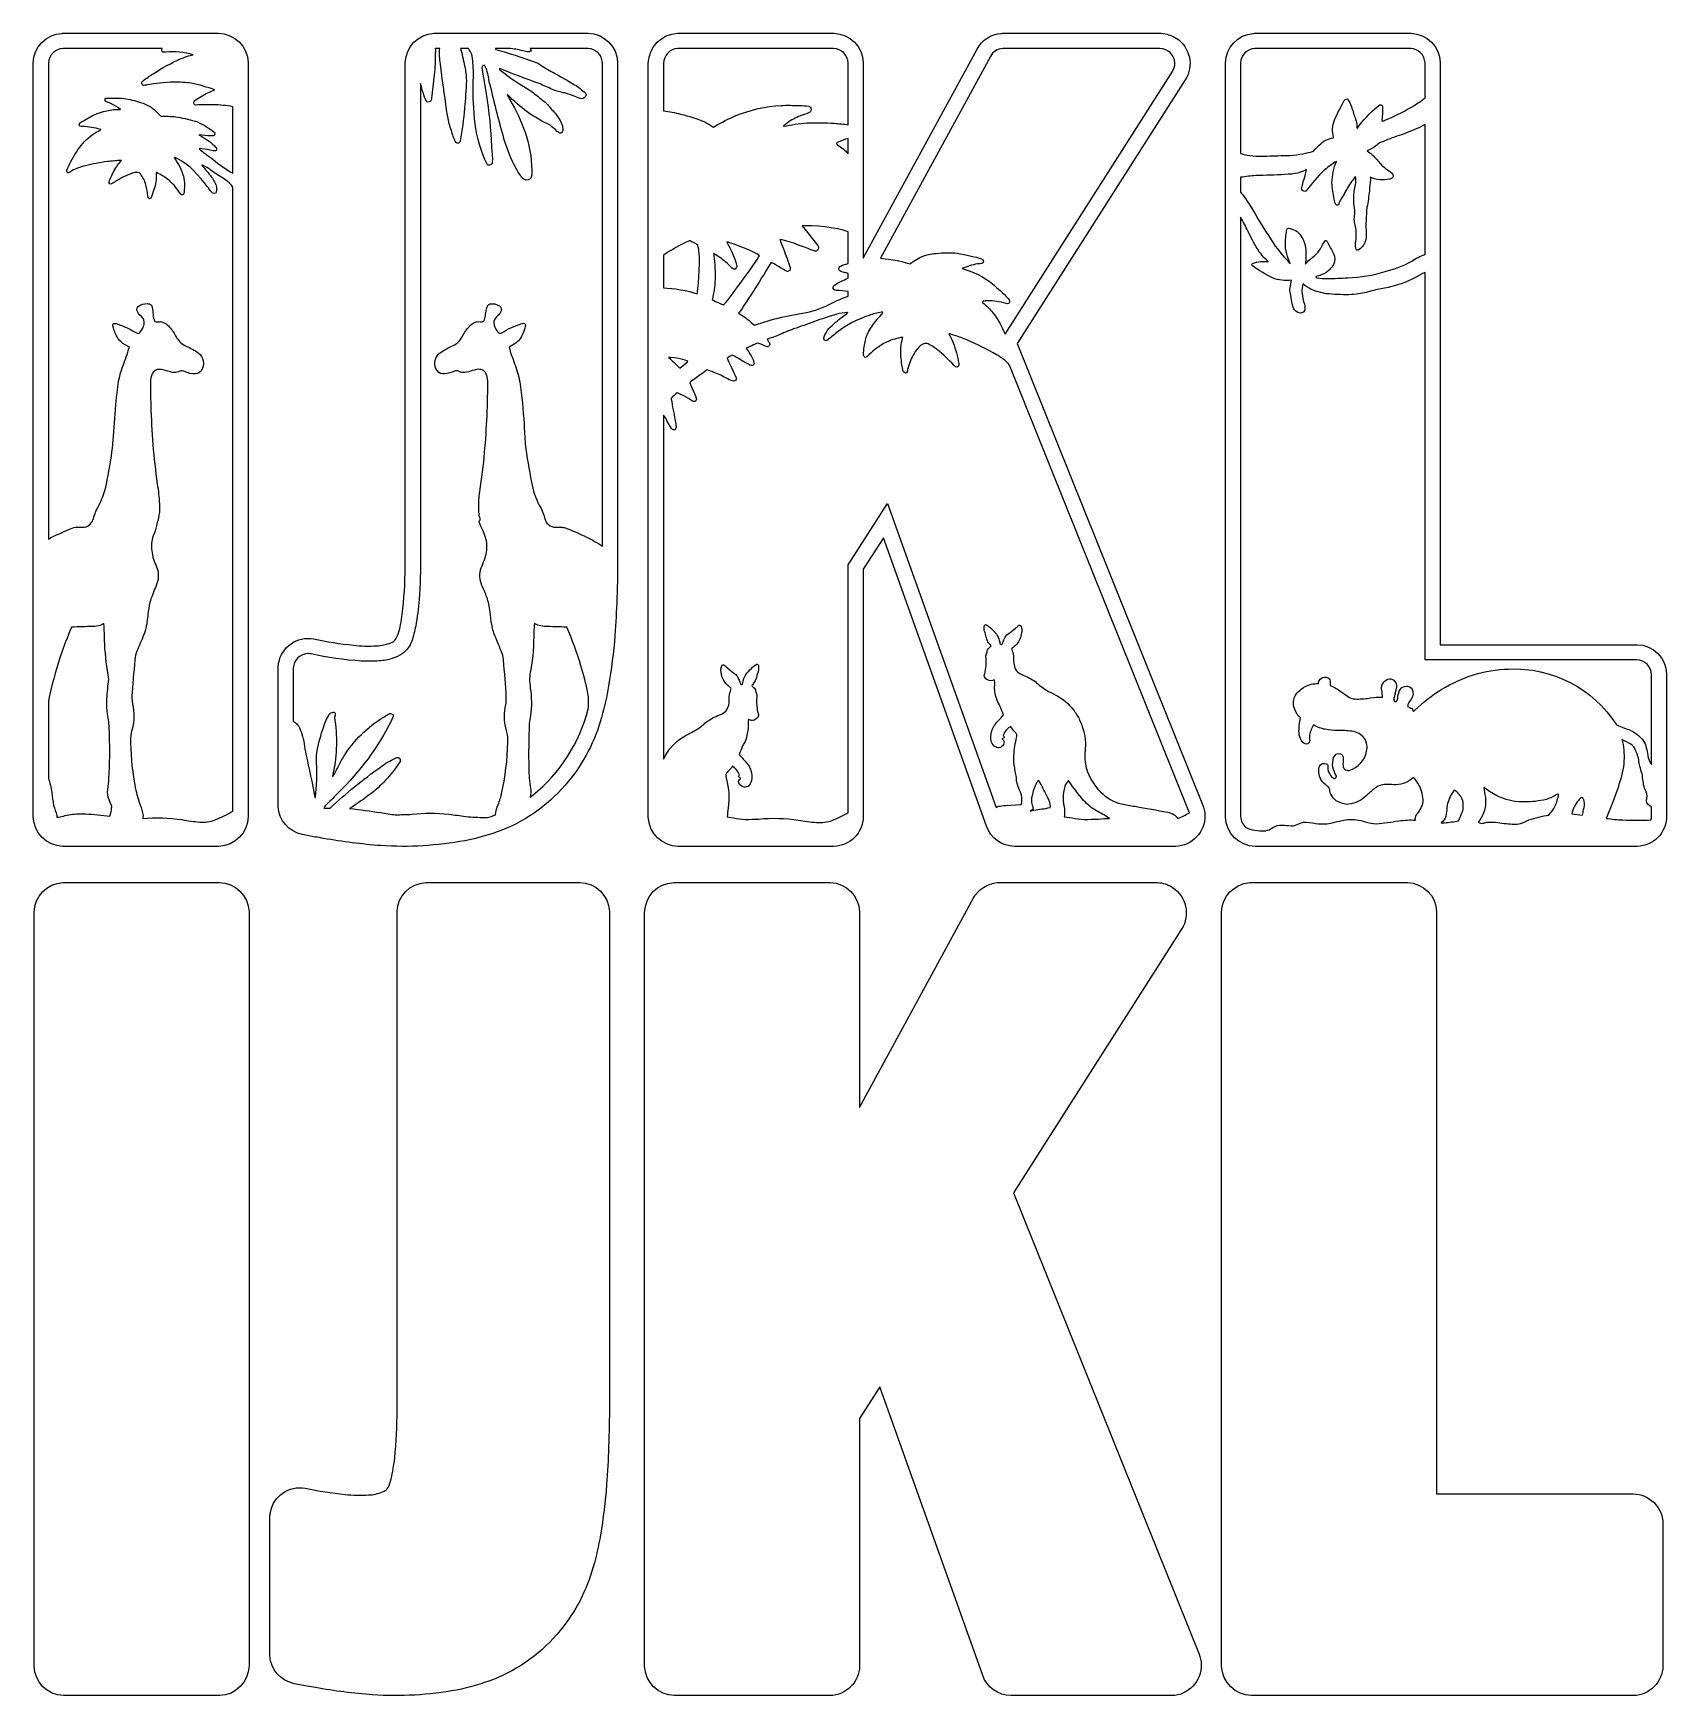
# Model space of a CAD drawing. Extents: x 0 to 1025, y -1 to 1043.
import ezdxf

# ---------------------------------------------------------------- set-up
doc = ezdxf.new("R2010")
doc.units = 0
doc.header["$MEASUREMENT"] = 0
doc.layers.add('Layer 1', color=7, linetype='Continuous', lineweight=0)

msp = doc.modelspace()

# ---------------------------------------------------------------- linework, layer by layer
at = {"layer": 'Layer 1', "color": 1, "lineweight": 25, "true_color": 0xff0000}
for points, knots in [([(18.1, 1043.1), (8.1, 1042.7), (0.2, 1034.5), (0, 1024.5), (0, 1024.5), (0, 551.3), (0, 551.3), (0.4, 541.3), (8.4, 533.3), (18.4, 532.9), (18.4, 532.9), (116.5, 532.9), (116.5, 532.9), (126.7, 533.3), (134.7, 541.5), (134.9, 551.6), (134.9, 551.6), (134.9, 1024.8), (134.9, 1024.8), (134.5, 1034.9), (126.3, 1043), (116.2, 1043.2), (116.2, 1043.2), (18.3, 1043.2), (18.3, 1043.2), (18.3, 1043.2), (18.1, 1043.1), (18.1, 1043.1)], [0, 0, 0, 0, 1, 1, 1, 2, 2, 2, 3, 3, 3, 4, 4, 4, 5, 5, 5, 6, 6, 6, 7, 7, 7, 8, 8, 8, 9, 9, 9, 9]), ([(80.8, 1033.6), (80.4, 1032.9), (80.6, 1031.9), (81.3, 1031.4), (81.9, 1031.2), (82.5, 1031.2), (83.1, 1031.3), (88.9, 1031.8), (94.7, 1031.3), (100.3, 1029.7), (97.7, 1029.1), (95.2, 1028.2), (92.8, 1027.3), (86.7, 1024.6), (80.8, 1021.4), (75.2, 1017.7), (73.1, 1016.4), (70.9, 1014.9), (68.9, 1013.4), (68.1, 1012.9), (67.9, 1011.9), (68.4, 1011.1), (68.5, 1010.8), (68.7, 1010.6), (69, 1010.4), (69.8, 1010.5), (70.6, 1010.6), (71.4, 1010.8), (76.9, 1011.7), (82.5, 1012.3), (88.2, 1012.5), (91.8, 1012.6), (95.5, 1012.3), (99.1, 1011.8), (104.2, 1010.8), (109.2, 1009.4), (114, 1007.6), (111, 1006.6), (108.1, 1005.2), (105.4, 1003.5), (103.9, 1002.7), (102.6, 1001.9), (101.3, 1001), (100.6, 1000.3), (100.5, 999.3), (101, 998.6), (101.2, 998.3), (101.6, 998.1), (102, 998.1), (105.6, 998.3), (109.2, 998.4), (112.8, 998.3), (117, 998.2), (121.2, 997.8), (125.3, 997.1), (125.3, 997.1), (125.3, 955.4), (125.3, 955.4), (120.9, 957.7), (116.8, 960.6), (113, 963.9), (110.3, 965.9), (107.6, 967.9), (104.9, 969.9), (104.6, 970.1), (104.4, 970.3), (104.2, 970.6), (104.2, 970.6), (104.3, 970.7), (104.3, 970.7), (104.9, 970.8), (105.4, 970.8), (106, 970.6), (108.2, 970.4), (110.4, 970), (112.6, 969.5), (113.2, 969.4), (113.8, 969.3), (114.4, 969.4), (114.9, 969.7), (115.2, 970.4), (115, 971), (114.8, 971.3), (114.6, 971.6), (114.4, 971.8), (111.9, 974.4), (109, 976.6), (105.8, 978.3), (105.8, 978.3), (103.9, 979.4), (103.9, 979.4), (106.4, 979.1), (109, 978.9), (111.5, 978.8), (111.9, 978.7), (112.4, 978.7), (112.8, 978.8), (113.4, 978.8), (114, 979.2), (114, 979.8), (114.1, 980.4), (113.9, 980.9), (113.5, 981.2), (110.3, 983.7), (106.8, 985.8), (103.1, 987.5), (99, 988.8), (94.8, 989.9), (90.6, 990.6), (87.6, 991), (84.5, 991.2), (81.5, 991.1), (81.1, 991.1), (80.6, 991.1), (80.1, 991.1), (79.8, 991.3), (79.6, 991.6), (79.3, 992), (77.6, 993.7), (75.8, 995.4), (73.9, 996.8), (71.8, 998.1), (69.6, 999.1), (67.3, 999.8), (63.9, 1000.9), (60.4, 1001.7), (56.9, 1002.3), (53.4, 1002.5), (49.8, 1002.6), (46.2, 1002.5), (45.7, 1002.6), (45.2, 1002.3), (45.1, 1001.8), (44.9, 1001.3), (45, 1000.7), (45.5, 1000.4), (45.5, 1000.4), (45.7, 1000.3), (45.7, 1000.3), (46.9, 999.9), (48.1, 999.4), (49.2, 998.9), (51.2, 997.9), (53, 996.8), (54.7, 995.4), (49, 995.5), (43.3, 994.3), (38.2, 991.9), (35.1, 990.4), (32.1, 988.7), (29.3, 986.9), (29.3, 986.9), (29.2, 986.9), (29.2, 986.9), (28.7, 986.3), (28.7, 985.4), (29.2, 984.9), (29.7, 984.7), (30.3, 984.6), (30.8, 984.6), (34.7, 984.6), (38.5, 984), (42.2, 982.7), (42.2, 982.7), (42.3, 982.7), (42.3, 982.6), (41.9, 982.2), (41.4, 982), (40.9, 981.8), (37.2, 979.9), (33.8, 977.3), (31.2, 974.1), (28.2, 970.6), (25.7, 966.8), (23.6, 962.7), (22.6, 961), (21.8, 959.1), (21.1, 957.3), (20.9, 956.7), (21.1, 955.9), (21.7, 955.6), (21.7, 955.6), (21.8, 955.5), (21.8, 955.5), (22.3, 955.6), (22.8, 955.8), (23.1, 956.1), (26, 958), (29.3, 959.3), (32.7, 960), (37.2, 961.1), (41.8, 962), (46.5, 962.7), (49.4, 963), (52.4, 963.2), (55.4, 963.4), (54.9, 962.7), (54.3, 962.1), (53.7, 961.5), (51.8, 959), (50.3, 956.4), (49.1, 953.6), (48.5, 952.4), (48, 951.2), (47.6, 950), (47.4, 949.5), (47.6, 949), (48, 948.7), (48.3, 948.5), (48.7, 948.4), (49.1, 948.6), (50.1, 949.2), (51.2, 949.8), (52.1, 950.5), (55.2, 952.5), (58.6, 954.1), (62.1, 955.3), (63.2, 955.7), (64.3, 955.9), (65.4, 955.9), (66.1, 955.8), (66.8, 955.5), (67.2, 954.9), (68.8, 952.9), (70, 950.5), (70.7, 948), (71.3, 945.7), (71.7, 943.4), (72, 941.1), (72, 940.6), (72.2, 940), (72.4, 939.6), (72.7, 939.3), (73.1, 939.2), (73.4, 939.4), (73.9, 939.8), (74.2, 940.4), (74.4, 941.1), (75, 942.9), (75.6, 944.7), (76.2, 946.5), (77.1, 949.5), (77.4, 952.7), (77.1, 955.8), (77.1, 955.8), (77.1, 955.9), (77.1, 955.9), (77.1, 955.9), (77.2, 955.8), (77.2, 955.8), (77.2, 955.8), (77.3, 955.8), (77.3, 955.8), (80.2, 954.4), (82.9, 952.7), (85.4, 950.8), (88.2, 948.2), (90.6, 945.3), (92.6, 942.2), (92.8, 941.9), (93.1, 941.7), (93.5, 941.7), (93.9, 941.8), (94.2, 942.1), (94.4, 942.5), (94.8, 944.2), (94.9, 946), (94.9, 947.8), (94.9, 949.7), (94.7, 951.6), (94.2, 953.5), (93, 957.5), (91.1, 961.3), (88.6, 964.8), (88.5, 964.9), (88.5, 965.1), (88.5, 965.3), (88.5, 965.3), (88.6, 965.3), (88.6, 965.3), (89.2, 965.1), (89.8, 964.9), (90.4, 964.6), (98.3, 960.6), (103.8, 953.9), (109.2, 947), (110.1, 945.8), (111.1, 944.5), (112, 943.4), (112.3, 943.1), (113.5, 942.3), (114.5, 942.9), (115.1, 943.4), (115.2, 945.8), (115, 946.5), (114.4, 948.8), (113.4, 951), (111.9, 952.9), (110, 955.5), (108, 957.9), (105.8, 960.2), (105.8, 960.3), (105.7, 960.3), (105.7, 960.4), (105.7, 960.4), (105.7, 960.5), (105.7, 960.5), (106.2, 960.4), (107, 960), (107.4, 959.8), (109.9, 958.8), (111.6, 957), (113.8, 955.6), (116.8, 953.5), (123.5, 949.8), (125.3, 946.7), (125.3, 946.7), (125.3, 555.1), (125.3, 555.1), (121.8, 552.9), (118.1, 551.1), (114.2, 549.5), (111.1, 548.4), (107.8, 547.9), (104.5, 548.2), (100.8, 548.5), (97, 549), (93.3, 549.7), (85.2, 550.9), (76.9, 551.1), (68.7, 550.4), (69, 551.6), (68.9, 552.8), (68.6, 554), (68.1, 556.3), (67.4, 558.5), (66.5, 560.6), (65.1, 564.6), (64.1, 568.8), (63.5, 572.9), (61.8, 582.2), (61, 591.7), (61, 601.1), (61.1, 603), (61.5, 604.8), (62.1, 606.5), (63.4, 611.7), (63.4, 617.1), (62.2, 622.3), (61.9, 624.7), (61.8, 627.1), (62, 629.5), (62.6, 637.3), (63.3, 645.1), (64.1, 653), (65.4, 656.3), (66.8, 659.7), (68.3, 663), (69, 665), (69.8, 666.9), (70.4, 668.9), (71.2, 672.1), (71.7, 675.3), (71.9, 678.5), (72.2, 681), (72.6, 683.4), (73.1, 685.9), (74.1, 689.2), (75.3, 692.3), (76.7, 695.4), (77.4, 697), (78, 698.6), (78.3, 700.3), (78.8, 703.4), (78.3, 706.6), (76.9, 709.5), (75.5, 712.7), (74.5, 716.2), (74.2, 719.7), (73.9, 722.8), (74.5, 725.9), (75.7, 728.8), (76.4, 730.5), (78.4, 737.7), (78.9, 740.7), (79.3, 743), (79.4, 745.4), (79.2, 747.8), (79, 752), (78.5, 756.2), (77.8, 760.4), (75.5, 776.8), (74.2, 793.2), (73.8, 809.8), (73.6, 815), (73.5, 820.3), (73.6, 825.6), (73.8, 827.4), (74.4, 829.2), (75.4, 830.7), (76.2, 831.7), (77.4, 832.3), (78.7, 832.2), (81, 832.2), (83.2, 831.7), (85.3, 830.9), (86.3, 830.5), (87.4, 830.3), (88.4, 830.2), (89.6, 830.2), (90.8, 830.5), (91.9, 831.1), (92.9, 831.5), (94, 831.4), (94.9, 830.9), (97.1, 829.9), (99.5, 829.3), (101.9, 829.4), (103.4, 829.5), (104.7, 830.3), (105.5, 831.6), (107.9, 835.2), (107, 840.1), (103.5, 842.7), (101.2, 844.3), (98.7, 845.7), (96, 846.8), (94.7, 847.5), (93.4, 848.3), (92.3, 849.2), (90.7, 850.9), (89.4, 852.8), (88.4, 854.9), (87.1, 857.2), (85.4, 859.2), (83.4, 860.8), (82.3, 861.6), (81.1, 862), (79.8, 862.2), (79.1, 862.1), (78.4, 862.1), (77.6, 862), (76.8, 862), (76.2, 862.6), (75.9, 863.3), (75.3, 864.7), (75.2, 866.2), (75.1, 867.7), (75, 869.3), (74.8, 871), (74.1, 872.5), (73.6, 873.3), (72.3, 873.5), (71.4, 873.5), (69.4, 873.6), (67.5, 873), (65.9, 871.8), (65, 870.9), (64.8, 869.6), (65.4, 868.5), (66.3, 867), (67.5, 865.6), (68.8, 864.4), (69.3, 863.7), (69.4, 863), (69.6, 862.2), (69.6, 861.2), (69.7, 860), (69.2, 859), (68.7, 857.7), (67.9, 856.4), (66.9, 855.4), (66.3, 854.8), (65.4, 854.7), (64.7, 855.1), (61.6, 857.1), (58.2, 858.8), (54.7, 860.1), (54.7, 860.1), (52.1, 861), (52.1, 861), (51.5, 861.2), (50.9, 861.2), (50.3, 861), (50.2, 860.9), (50, 860.7), (50, 860.5), (49.9, 859.8), (50.1, 859.2), (50.3, 858.4), (50.9, 856.1), (51.8, 853.9), (53, 851.8), (54.3, 850.1), (55.8, 848.7), (57.6, 847.7), (57.6, 847.7), (60.3, 846.1), (60.3, 846.1), (59, 842.2), (57.7, 838.2), (56.2, 834.3), (55.2, 831.6), (54.4, 828.8), (53.8, 826), (53, 821.6), (52.4, 817.1), (52.1, 812.7), (51.4, 805.2), (50.8, 797.8), (50.4, 790.3), (49.9, 783.7), (49, 777), (47.8, 770.5), (47, 765.5), (46, 760.6), (44.8, 755.7), (43.7, 752.2), (42.3, 748.8), (40.5, 745.6), (39.2, 743.1), (38.2, 740.4), (37.4, 737.7), (36.7, 735.7), (35.1, 734.1), (33.1, 733.5), (32.5, 733.3), (31.9, 733.3), (31.2, 733.3), (31.2, 733.3), (27.6, 733.3), (27.6, 733.3), (26.2, 733.2), (24.8, 732.8), (23.4, 732.2), (18.7, 730.3), (14.1, 728.1), (9.5, 725.8), (9.5, 725.8), (9.5, 1024.6), (9.5, 1024.6), (9.8, 1029.5), (13.8, 1033.5), (18.8, 1033.6), (18.8, 1033.6), (80.8, 1033.6), (80.8, 1033.6)], [0, 0, 0, 0, 1, 1, 1, 2, 2, 2, 3, 3, 3, 4, 4, 4, 5, 5, 5, 6, 6, 6, 7, 7, 7, 8, 8, 8, 9, 9, 9, 10, 10, 10, 11, 11, 11, 12, 12, 12, 13, 13, 13, 14, 14, 14, 15, 15, 15, 16, 16, 16, 17, 17, 17, 18, 18, 18, 19, 19, 19, 20, 20, 20, 21, 21, 21, 22, 22, 22, 23, 23, 23, 24, 24, 24, 25, 25, 25, 26, 26, 26, 27, 27, 27, 28, 28, 28, 29, 29, 29, 30, 30, 30, 31, 31, 31, 32, 32, 32, 33, 33, 33, 34, 34, 34, 35, 35, 35, 36, 36, 36, 37, 37, 37, 38, 38, 38, 39, 39, 39, 40, 40, 40, 41, 41, 41, 42, 42, 42, 43, 43, 43, 44, 44, 44, 45, 45, 45, 46, 46, 46, 47, 47, 47, 48, 48, 48, 49, 49, 49, 50, 50, 50, 51, 51, 51, 52, 52, 52, 53, 53, 53, 54, 54, 54, 55, 55, 55, 56, 56, 56, 57, 57, 57, 58, 58, 58, 59, 59, 59, 60, 60, 60, 61, 61, 61, 62, 62, 62, 63, 63, 63, 64, 64, 64, 65, 65, 65, 66, 66, 66, 67, 67, 67, 68, 68, 68, 69, 69, 69, 70, 70, 70, 71, 71, 71, 72, 72, 72, 73, 73, 73, 74, 74, 74, 75, 75, 75, 76, 76, 76, 77, 77, 77, 78, 78, 78, 79, 79, 79, 80, 80, 80, 81, 81, 81, 82, 82, 82, 83, 83, 83, 84, 84, 84, 85, 85, 85, 86, 86, 86, 87, 87, 87, 88, 88, 88, 89, 89, 89, 90, 90, 90, 91, 91, 91, 92, 92, 92, 93, 93, 93, 94, 94, 94, 95, 95, 95, 96, 96, 96, 97, 97, 97, 98, 98, 98, 99, 99, 99, 100, 100, 100, 101, 101, 101, 102, 102, 102, 103, 103, 103, 104, 104, 104, 105, 105, 105, 106, 106, 106, 107, 107, 107, 108, 108, 108, 109, 109, 109, 110, 110, 110, 111, 111, 111, 112, 112, 112, 113, 113, 113, 114, 114, 114, 115, 115, 115, 116, 116, 116, 117, 117, 117, 118, 118, 118, 119, 119, 119, 120, 120, 120, 121, 121, 121, 122, 122, 122, 123, 123, 123, 124, 124, 124, 125, 125, 125, 126, 126, 126, 127, 127, 127, 128, 128, 128, 129, 129, 129, 130, 130, 130, 131, 131, 131, 132, 132, 132, 133, 133, 133, 134, 134, 134, 135, 135, 135, 136, 136, 136, 137, 137, 137, 138, 138, 138, 139, 139, 139, 140, 140, 140, 141, 141, 141, 142, 142, 142, 143, 143, 143, 144, 144, 144, 145, 145, 145, 146, 146, 146, 147, 147, 147, 148, 148, 148, 149, 149, 149, 150, 150, 150, 151, 151, 151, 152, 152, 152, 153, 153, 153, 154, 154, 154, 155, 155, 155, 156, 156, 156, 157, 157, 157, 158, 158, 158, 159, 159, 159, 160, 160, 160, 161, 161, 161, 162, 162, 162, 163, 163, 163, 164, 164, 164, 165, 165, 165, 166, 166, 166, 167, 167, 167, 168, 168, 168, 169, 169, 169, 170, 170, 170, 171, 171, 171, 172, 172, 172, 173, 173, 173, 174, 174, 174, 175, 175, 175, 176, 176, 176, 177, 177, 177, 178, 178, 178, 179, 179, 179, 180, 180, 180, 181, 181, 181, 182, 182, 182, 182]), ([(251.5, 1043.2), (241.7, 1042.7), (233.8, 1034.7), (233.5, 1024.9), (233.5, 1024.9), (233.5, 711.8), (233.5, 711.8), (233.5, 701.9), (233, 691.9), (232, 682), (231.5, 677.6), (230.8, 673.2), (229.8, 668.9), (229.3, 667.1), (228.6, 665.2), (227.8, 663.5), (227, 662.2), (225.8, 661.2), (224.4, 660.7), (221.6, 659.6), (218.5, 658.9), (215.5, 658.8), (210.6, 658.5), (205.7, 658.6), (200.9, 659.2), (192.5, 660), (184.1, 661.3), (175.9, 663.2), (165.6, 665), (155.8, 658.1), (154, 647.9), (153.8, 647), (153.7, 646.2), (153.7, 645.3), (153.7, 645.3), (153.7, 558), (153.7, 558), (154.1, 549.3), (160.4, 542.1), (169, 540.4), (169, 540.4), (177.1, 538.8), (177.1, 538.8), (178.8, 538.6), (180.5, 538.3), (182.2, 537.9), (194.1, 535.8), (206.2, 534.3), (218.2, 533.4), (235.8, 532.2), (253.5, 533.3), (270.9, 536.5), (278.7, 538), (286.5, 540.2), (294, 543.1), (310.4, 549.5), (324.8, 560.1), (335.9, 573.8), (345.5, 585.5), (352.6, 599.2), (356.6, 613.8), (358.5, 620.3), (360, 626.9), (361, 633.6), (362.9, 644.1), (364.2, 654.7), (365, 665.3), (365.5, 673.1), (366, 680.9), (366.3, 688.8), (366.3, 688.8), (366.3, 689), (366.3, 689), (366.3, 689), (366.3, 689.2), (366.3, 689.2), (366.6, 697.9), (366.7, 706.6), (366.7, 715.4), (366.7, 715.4), (366.7, 1025), (366.7, 1025), (366.4, 1035), (358.2, 1043), (348.2, 1043.2), (348.2, 1043.2), (251.7, 1043.2), (251.7, 1043.2), (251.7, 1043.2), (251.5, 1043.2), (251.5, 1043.2)], [0, 0, 0, 0, 1, 1, 1, 2, 2, 2, 3, 3, 3, 4, 4, 4, 5, 5, 5, 6, 6, 6, 7, 7, 7, 8, 8, 8, 9, 9, 9, 10, 10, 10, 11, 11, 11, 12, 12, 12, 13, 13, 13, 14, 14, 14, 15, 15, 15, 16, 16, 16, 17, 17, 17, 18, 18, 18, 19, 19, 19, 20, 20, 20, 21, 21, 21, 22, 22, 22, 23, 23, 23, 24, 24, 24, 25, 25, 25, 26, 26, 26, 27, 27, 27, 28, 28, 28, 29, 29, 29, 30, 30, 30, 30]), ([(348.3, 1033.6), (353.1, 1033.4), (356.9, 1029.6), (357.2, 1024.8), (357.2, 1024.8), (357.2, 721.4), (357.2, 721.4), (354, 723.5), (350.7, 725.3), (347.3, 726.9), (342.9, 729.1), (338.4, 731.1), (333.8, 732.8), (332.9, 733.1), (332.1, 733.2), (331.2, 733.3), (329.7, 733.3), (328.3, 733.3), (326.8, 733.3), (325.1, 733.5), (323.5, 734.4), (322.4, 735.8), (321.8, 736.6), (321.4, 737.5), (321.1, 738.5), (320.3, 741.4), (319.1, 744.3), (317.6, 747), (315.2, 751.5), (313.6, 756.4), (312.7, 761.4), (311.1, 769.4), (309.8, 777.4), (308.8, 785.5), (308.4, 789.7), (308.1, 793.8), (308, 798), (307.5, 806.8), (306.6, 815.6), (305.3, 824.4), (304.6, 828.3), (303.5, 832.1), (302.1, 835.8), (301.5, 837.6), (300.9, 839.3), (300.2, 841), (299.7, 842.7), (299.1, 844.4), (298.6, 846.1), (300, 847), (301.5, 847.9), (302.9, 848.8), (305.2, 850.6), (306.8, 853), (307.7, 855.7), (308.3, 857.2), (308.7, 858.7), (308.9, 860.3), (308.9, 860.6), (308.8, 860.8), (308.5, 861), (308, 861.2), (307.5, 861.2), (307, 861.1), (304.5, 860.3), (302.2, 859.4), (299.8, 858.3), (297.8, 857.4), (295.9, 856.4), (294.1, 855.1), (293.6, 854.9), (292.9, 854.8), (292.4, 855), (291.8, 855.4), (291.3, 855.9), (291, 856.5), (290, 857.9), (289.3, 859.5), (289, 861.1), (288.9, 862), (289.1, 862.9), (289.6, 863.7), (290.3, 864.7), (291.2, 865.6), (292.1, 866.5), (292.7, 867.2), (293.2, 868), (293.6, 868.9), (294, 870.1), (293.6, 871.4), (292.5, 872.1), (290.7, 873.3), (288.6, 873.7), (286.5, 873.3), (285.7, 873), (285, 872.3), (284.8, 871.4), (284.3, 869.8), (284, 868.2), (283.9, 866.6), (283.8, 865.5), (283.5, 864.4), (283.1, 863.4), (282.9, 862.7), (282.3, 862.2), (281.5, 862.1), (280.9, 862), (280.3, 862.1), (279.7, 862.2), (277.7, 862.2), (275.8, 861.4), (274.4, 859.9), (272.6, 858.2), (271, 856.1), (269.9, 853.9), (269.2, 852.6), (268.3, 851.3), (267.4, 850.2), (266.2, 848.8), (264.7, 847.7), (263.1, 847), (260.6, 845.9), (258.1, 844.6), (255.9, 843.1), (254.6, 842.2), (253.6, 841.1), (252.9, 839.7), (251.5, 837), (251.8, 833.7), (253.6, 831.3), (254.7, 829.8), (256.4, 829.1), (258.2, 829.4), (260.4, 829.6), (262.5, 830.2), (264.4, 831.1), (265.2, 831.5), (266.1, 831.5), (266.9, 831.1), (267.8, 830.7), (268.7, 830.4), (269.7, 830.2), (271.3, 830.2), (273, 830.6), (274.5, 831.2), (276.1, 831.7), (277.8, 832.1), (279.4, 832.3), (280.5, 832.3), (281.5, 832.1), (282.4, 831.6), (283.3, 831), (284, 830), (284.4, 829), (285, 827.2), (285.3, 825.3), (285.3, 823.4), (285.2, 808), (284.4, 792.6), (283, 777.2), (282.2, 769), (281.1, 760.8), (279.9, 752.6), (279.6, 749.3), (279.5, 745.9), (279.6, 742.6), (279.8, 741.3), (280, 740), (280.4, 738.8), (280.5, 738.4), (280.5, 738), (280.4, 737.6), (280.4, 737.6), (280.3, 737.6), (280.3, 737.6), (280.3, 737.6), (280.2, 737.6), (280.2, 737.6), (280.1, 737.5), (280, 737.5), (280, 737.4), (279.9, 737.2), (279.9, 737), (279.9, 736.8), (280.4, 734.8), (281.2, 733), (282.1, 731.3), (283.5, 728.5), (284.4, 725.5), (284.7, 722.4), (284.8, 719.1), (284.3, 715.8), (283.1, 712.8), (282.5, 711.1), (281.9, 709.4), (281.2, 707.8), (279.9, 704.1), (280.1, 700.2), (281.6, 696.7), (282.6, 694.2), (283.7, 691.8), (284.7, 689.3), (285.7, 686.4), (286.3, 683.3), (286.7, 680.2), (287, 677.5), (287.3, 674.8), (287.7, 672.1), (288.2, 669.2), (289.1, 666.4), (290.3, 663.7), (291.8, 660.1), (293.2, 656.5), (294.7, 653), (295.6, 645), (296.3, 637.1), (296.8, 629.2), (296.9, 627.4), (296.9, 625.6), (296.8, 623.9), (296.7, 622.6), (296.4, 621.3), (296.1, 620), (295.3, 614.9), (295.7, 609.6), (297.3, 604.6), (297.8, 602.5), (298, 600.4), (297.8, 598.3), (297.6, 587.4), (296.3, 576.5), (293.9, 565.9), (293.2, 563.2), (292.4, 560.6), (291.4, 558.1), (290.7, 556.4), (290.3, 554.6), (290, 552.8), (288.4, 552), (286.7, 551.3), (284.8, 551.1), (284.4, 551), (284, 551), (283.6, 551), (279.5, 551.1), (275.5, 551.3), (271.4, 551.6), (267.9, 552.2), (264.3, 552.7), (260.8, 553.1), (253.1, 553.9), (245.3, 553.9), (237.6, 553.1), (234.2, 552.9), (230.7, 552.8), (227.2, 552.8), (224.2, 553), (221.1, 553.5), (218.1, 554.1), (211.6, 555.1), (205, 556), (198.5, 556.7), (203.3, 559.7), (208, 563), (212.6, 566.5), (219.5, 572.1), (225.5, 578.7), (230.2, 586.2), (230.3, 586.5), (230.4, 586.8), (230.3, 587), (230.3, 587.2), (230.3, 587.4), (230.2, 587.6), (230.1, 587.9), (229.9, 588.3), (229.5, 588.5), (229.5, 588.5), (229.2, 588.6), (229.2, 588.6), (228.6, 588.7), (227.9, 588.6), (227.4, 588.3), (224, 586.8), (220.9, 584.9), (217.9, 582.7), (206.8, 574.8), (196.3, 566.2), (186.4, 557), (185.1, 557), (183.7, 556.9), (182.4, 556.8), (182.4, 556.8), (182.5, 557), (182.5, 557), (182.9, 558), (183.5, 558.8), (184.3, 559.5), (186.8, 561.8), (189.2, 564.2), (191.5, 566.8), (205.1, 579.8), (216.4, 595.1), (224.8, 612), (225.1, 612.8), (225.5, 613.7), (225.8, 614.5), (225.8, 614.5), (225.8, 614.7), (225.8, 614.7), (225.9, 615.4), (225.5, 616), (224.8, 616.2), (224.8, 616.2), (224.3, 616.3), (224.3, 616.3), (224, 616.3), (223.7, 616.2), (223.4, 616.1), (213.1, 610.5), (204.3, 602.7), (197.4, 593.2), (195.3, 590.2), (193.4, 587), (191.8, 583.7), (190.5, 581.3), (189.3, 579), (188, 576.7), (188, 576.7), (187.9, 576.6), (187.9, 576.6), (187.9, 576.6), (187.8, 576.8), (187.8, 576.8), (187.8, 576.8), (187.8, 576.9), (187.8, 576.9), (190.5, 588.3), (191, 600.1), (189.3, 611.7), (189.1, 612.7), (189.1, 613.7), (189.2, 614.7), (189.5, 615.3), (189.6, 616), (189.4, 616.6), (189.4, 616.6), (189.3, 616.9), (189.3, 616.9), (189.3, 616.9), (189.1, 617), (189.1, 617), (188.8, 617.2), (188.5, 617.2), (188.2, 617.2), (187.2, 617), (186.4, 616.6), (185.8, 615.8), (184.7, 614.1), (183.7, 612.2), (183, 610.2), (181.1, 604.9), (179.5, 599.5), (178.3, 593.9), (177.8, 591.1), (177.7, 588.3), (177.8, 585.4), (178.2, 578.2), (178, 570.9), (177.1, 563.7), (177.1, 563.7), (177, 563.6), (177, 563.6), (177, 563.6), (176.8, 563.7), (176.8, 563.7), (175, 572.7), (173.1, 581.8), (171.1, 590.7), (170.7, 592.9), (170.3, 595.1), (170, 597.3), (169.7, 599.4), (169.2, 601.6), (168.5, 603.6), (167.9, 605.3), (167.2, 607), (166.4, 608.5), (165.8, 609.4), (165, 610.2), (164.1, 610.8), (163.8, 611), (163.5, 611.1), (163.2, 611.2), (163.2, 611.2), (163.2, 644.9), (163.2, 644.9), (163.4, 649.9), (167.6, 653.9), (172.6, 653.9), (173.2, 653.9), (173.8, 653.8), (174.4, 653.7), (184.7, 651.4), (195.2, 649.9), (205.7, 649.2), (209.5, 649), (213.3, 649), (217.1, 649.3), (219.9, 649.5), (222.7, 650), (225.3, 650.9), (227.5, 651.5), (229.6, 652.5), (231.5, 653.7), (234.3, 655.7), (236.4, 658.5), (237.5, 661.7), (238.6, 664.8), (239.4, 668), (240, 671.2), (241, 676.7), (241.7, 682.3), (242.1, 687.9), (242.8, 697.1), (243.1, 706.3), (243.1, 715.4), (243.1, 715.4), (243.1, 1011.7), (243.1, 1011.7), (243.9, 1007.8), (245.1, 1004), (246.7, 1000.4), (247.4, 999.8), (248.4, 999.8), (249.1, 1000.4), (249.6, 1001), (249.9, 1001.7), (249.9, 1002.4), (250.5, 1007.2), (251.1, 1012.1), (251.7, 1017), (252.1, 1021.5), (252.3, 1026.1), (252.3, 1030.6), (252.4, 1031.6), (252.4, 1032.6), (252.3, 1033.6), (252.3, 1033.6), (255.1, 1033.6), (255.1, 1033.6), (254.9, 1030.4), (255, 1027.1), (255.5, 1023.8), (256.7, 1014.3), (258.1, 1004.7), (259.4, 995.1), (259.8, 992.2), (260.4, 989.3), (261.1, 986.4), (261.5, 985), (261.9, 983.6), (262.4, 982.2), (263, 979.6), (264, 977.1), (265.3, 974.7), (265.7, 974.2), (266.3, 974.1), (266.9, 974.3), (267.4, 974.5), (267.8, 975), (268, 975.6), (269.2, 982.3), (270.1, 989.2), (270.6, 996.1), (271.2, 1001.9), (271.6, 1007.8), (271.8, 1013.6), (271.7, 1016.5), (271.4, 1019.4), (270.8, 1022.3), (270, 1026.1), (269.1, 1029.9), (268.2, 1033.6), (268.2, 1033.6), (273.1, 1033.6), (273.1, 1033.6), (273.8, 1032.5), (274.5, 1031.4), (275.1, 1030.2), (275.5, 1028.3), (275.8, 1026.3), (275.9, 1024.4), (276.3, 1020.3), (276.3, 1016.3), (276.1, 1012.2), (275.9, 1003.6), (276.3, 995), (277.3, 986.4), (278.5, 977.6), (281, 969), (284.8, 961), (284.9, 960.8), (285.1, 960.6), (285.3, 960.4), (286.3, 960.3), (287.2, 960.6), (287.8, 961.3), (287.8, 961.3), (287.9, 961.5), (287.9, 961.5), (288.2, 963.1), (288.3, 964.7), (288.1, 966.3), (287.7, 969.5), (287.5, 972.7), (287.4, 976), (286.8, 987.1), (285.5, 998.2), (283.6, 1009.2), (283.6, 1009.2), (281.6, 1021.2), (281.6, 1021.2), (281.5, 1021.9), (281.8, 1022.5), (282.3, 1022.9), (282.7, 1023.2), (283.2, 1023.1), (283.5, 1022.7), (284.3, 1021.2), (284.9, 1019.5), (285.3, 1017.8), (285.6, 1016.5), (285.8, 1015.2), (286, 1013.9), (286.2, 1012.5), (286.6, 1011.1), (287, 1009.7), (289.6, 998.5), (292.5, 987.4), (295.6, 976.3), (297.5, 970.1), (299.9, 964.1), (303, 958.4), (304.2, 956.3), (305.5, 954.2), (307, 952.2), (308.2, 950.8), (310.3, 950.6), (311.8, 951.8), (312.4, 952.5), (312.7, 953.3), (312.8, 954.2), (313.1, 962.4), (312, 970.6), (309.5, 978.4), (307.3, 985.6), (304.4, 992.4), (300.6, 998.9), (299.5, 1000.8), (298.4, 1002.7), (297.5, 1004.6), (297.5, 1004.6), (297.5, 1004.6), (297.5, 1004.6), (297.5, 1004.6), (297.6, 1004.6), (297.6, 1004.6), (297.7, 1004.6), (297.7, 1004.6), (297.8, 1004.6), (305.2, 996.6), (314.2, 990.2), (324.1, 985.7), (325.8, 984.4), (327.3, 983.1), (328.8, 981.6), (329.3, 981.2), (329.9, 980.8), (330.4, 980.5), (330.8, 980.3), (331.3, 980.4), (331.6, 980.7), (332.1, 981.4), (332.3, 982.2), (332.3, 983), (332.3, 984.4), (332, 985.8), (331.4, 987), (330.6, 988.9), (329.4, 990.6), (328.1, 992.2), (326.4, 994.2), (324.7, 996.2), (323, 998.2), (321.8, 999.4), (320.6, 1000.5), (319.2, 1001.5), (317.5, 1002.9), (315.7, 1004.3), (314, 1005.8), (311.9, 1007.3), (309.7, 1008.7), (307.4, 1010), (302.2, 1013.1), (297.3, 1016.7), (292.6, 1020.5), (292.5, 1020.7), (292.6, 1020.9), (292.8, 1021), (300.9, 1017.7), (309.2, 1014.6), (317.4, 1011.6), (320.3, 1010.4), (323.1, 1009.2), (325.9, 1007.9), (328.4, 1006.9), (330.9, 1006.2), (333.6, 1005.7), (335.8, 1005.2), (337.9, 1004.4), (340, 1003.5), (341.4, 1002.9), (342.8, 1002.4), (344.2, 1002), (345.5, 1002.2), (346.7, 1003.2), (347, 1004.5), (347, 1004.9), (346.8, 1005.3), (346.6, 1005.6), (344.5, 1007.6), (342.2, 1009.4), (339.7, 1010.9), (335.2, 1013.6), (330.6, 1016.2), (326, 1018.7), (323.2, 1020.2), (320.4, 1021.9), (317.8, 1023.7), (316.7, 1024.3), (315.6, 1024.8), (314.5, 1025.3), (306.5, 1028.2), (298.4, 1030.8), (290.2, 1032.9), (290, 1033.2), (290, 1033.4), (290.1, 1033.6), (290.1, 1033.6), (299.6, 1033.6), (299.6, 1033.6), (302.5, 1033.2), (305.4, 1032.7), (308.3, 1031.9), (309.3, 1031.6), (310.4, 1031.5), (311.5, 1031.6), (312, 1031.6), (312.4, 1032), (312.4, 1032.5), (312.4, 1032.9), (312.2, 1033.3), (311.9, 1033.6), (311.9, 1033.6), (348.3, 1033.6), (348.3, 1033.6)], [0, 0, 0, 0, 1, 1, 1, 2, 2, 2, 3, 3, 3, 4, 4, 4, 5, 5, 5, 6, 6, 6, 7, 7, 7, 8, 8, 8, 9, 9, 9, 10, 10, 10, 11, 11, 11, 12, 12, 12, 13, 13, 13, 14, 14, 14, 15, 15, 15, 16, 16, 16, 17, 17, 17, 18, 18, 18, 19, 19, 19, 20, 20, 20, 21, 21, 21, 22, 22, 22, 23, 23, 23, 24, 24, 24, 25, 25, 25, 26, 26, 26, 27, 27, 27, 28, 28, 28, 29, 29, 29, 30, 30, 30, 31, 31, 31, 32, 32, 32, 33, 33, 33, 34, 34, 34, 35, 35, 35, 36, 36, 36, 37, 37, 37, 38, 38, 38, 39, 39, 39, 40, 40, 40, 41, 41, 41, 42, 42, 42, 43, 43, 43, 44, 44, 44, 45, 45, 45, 46, 46, 46, 47, 47, 47, 48, 48, 48, 49, 49, 49, 50, 50, 50, 51, 51, 51, 52, 52, 52, 53, 53, 53, 54, 54, 54, 55, 55, 55, 56, 56, 56, 57, 57, 57, 58, 58, 58, 59, 59, 59, 60, 60, 60, 61, 61, 61, 62, 62, 62, 63, 63, 63, 64, 64, 64, 65, 65, 65, 66, 66, 66, 67, 67, 67, 68, 68, 68, 69, 69, 69, 70, 70, 70, 71, 71, 71, 72, 72, 72, 73, 73, 73, 74, 74, 74, 75, 75, 75, 76, 76, 76, 77, 77, 77, 78, 78, 78, 79, 79, 79, 80, 80, 80, 81, 81, 81, 82, 82, 82, 83, 83, 83, 84, 84, 84, 85, 85, 85, 86, 86, 86, 87, 87, 87, 88, 88, 88, 89, 89, 89, 90, 90, 90, 91, 91, 91, 92, 92, 92, 93, 93, 93, 94, 94, 94, 95, 95, 95, 96, 96, 96, 97, 97, 97, 98, 98, 98, 99, 99, 99, 100, 100, 100, 101, 101, 101, 102, 102, 102, 103, 103, 103, 104, 104, 104, 105, 105, 105, 106, 106, 106, 107, 107, 107, 108, 108, 108, 109, 109, 109, 110, 110, 110, 111, 111, 111, 112, 112, 112, 113, 113, 113, 114, 114, 114, 115, 115, 115, 116, 116, 116, 117, 117, 117, 118, 118, 118, 119, 119, 119, 120, 120, 120, 121, 121, 121, 122, 122, 122, 123, 123, 123, 124, 124, 124, 125, 125, 125, 126, 126, 126, 127, 127, 127, 128, 128, 128, 129, 129, 129, 130, 130, 130, 131, 131, 131, 132, 132, 132, 133, 133, 133, 134, 134, 134, 135, 135, 135, 136, 136, 136, 137, 137, 137, 138, 138, 138, 139, 139, 139, 140, 140, 140, 141, 141, 141, 142, 142, 142, 143, 143, 143, 144, 144, 144, 145, 145, 145, 146, 146, 146, 147, 147, 147, 148, 148, 148, 149, 149, 149, 150, 150, 150, 151, 151, 151, 152, 152, 152, 153, 153, 153, 154, 154, 154, 155, 155, 155, 156, 156, 156, 157, 157, 157, 158, 158, 158, 159, 159, 159, 160, 160, 160, 161, 161, 161, 162, 162, 162, 163, 163, 163, 164, 164, 164, 165, 165, 165, 166, 166, 166, 167, 167, 167, 168, 168, 168, 169, 169, 169, 170, 170, 170, 171, 171, 171, 172, 172, 172, 173, 173, 173, 174, 174, 174, 175, 175, 175, 176, 176, 176, 177, 177, 177, 178, 178, 178, 179, 179, 179, 180, 180, 180, 181, 181, 181, 182, 182, 182, 183, 183, 183, 184, 184, 184, 185, 185, 185, 186, 186, 186, 187, 187, 187, 188, 188, 188, 189, 189, 189, 190, 190, 190, 191, 191, 191, 192, 192, 192, 193, 193, 193, 194, 194, 194, 195, 195, 195, 196, 196, 196, 197, 197, 197, 198, 198, 198, 199, 199, 199, 200, 200, 200, 201, 201, 201, 202, 202, 202, 203, 203, 203, 204, 204, 204, 205, 205, 205, 206, 206, 206, 207, 207, 207, 208, 208, 208, 209, 209, 209, 210, 210, 210, 211, 211, 211, 212, 212, 212, 213, 213, 213, 214, 214, 214, 215, 215, 215, 216, 216, 216, 217, 217, 217, 218, 218, 218, 219, 219, 219, 220, 220, 220, 221, 221, 221, 222, 222, 222, 222]), ([(607.6, 1043.1), (601.1, 1042.7), (595.4, 1038.9), (592.3, 1033.3), (592.3, 1033.3), (520.9, 902), (520.9, 902), (520.9, 902), (520.9, 1024.8), (520.9, 1024.8), (520.6, 1034.8), (512.6, 1042.8), (502.6, 1043.2), (502.6, 1043.2), (404.4, 1043.2), (404.4, 1043.2), (394.3, 1042.8), (386.2, 1034.6), (386, 1024.5), (386, 1024.5), (386, 551.3), (386, 551.3), (386.4, 541.2), (394.6, 533.1), (404.7, 532.9), (404.7, 532.9), (502.4, 532.9), (502.4, 532.9), (512.6, 533.2), (520.7, 541.4), (520.9, 551.6), (520.9, 551.6), (520.9, 706.9), (520.9, 706.9), (520.9, 706.9), (533.6, 726.6), (533.6, 726.6), (533.6, 726.6), (598.2, 545.6), (598.2, 545.6), (600.9, 538.1), (607.9, 533), (615.8, 532.9), (615.8, 532.9), (716.8, 532.9), (716.8, 532.9), (727.3, 533.2), (735.6, 541.9), (735.3, 552.4), (735.3, 554.7), (734.8, 557), (733.9, 559.1), (733.9, 559.1), (617.5, 848.5), (617.5, 848.5), (617.5, 848.5), (723, 1013.9), (723, 1013.9), (728.6, 1022.7), (726.1, 1034.4), (717.3, 1040.1), (714.4, 1042), (711.2, 1043), (707.8, 1043.2), (707.8, 1043.2), (608.3, 1043.2), (608.3, 1043.2), (608.3, 1043.2), (607.6, 1043.1), (607.6, 1043.1)], [0, 0, 0, 0, 1, 1, 1, 2, 2, 2, 3, 3, 3, 4, 4, 4, 5, 5, 5, 6, 6, 6, 7, 7, 7, 8, 8, 8, 9, 9, 9, 10, 10, 10, 11, 11, 11, 12, 12, 12, 13, 13, 13, 14, 14, 14, 15, 15, 15, 16, 16, 16, 17, 17, 17, 18, 18, 18, 19, 19, 19, 20, 20, 20, 21, 21, 21, 22, 22, 22, 23, 23, 23, 23]), ([(502.3, 1033.6), (507.3, 1033.4), (511.2, 1029.4), (511.4, 1024.4), (511.4, 1024.4), (511.4, 985.8), (511.4, 985.8), (508.5, 986.2), (505.7, 986.5), (502.8, 986.7), (497, 987), (491.3, 987.1), (485.5, 986.9), (480.6, 986.5), (475.7, 985.8), (470.8, 984.8), (470.9, 984.9), (470.9, 984.9), (470.9, 985), (471.6, 985.6), (472.4, 986.3), (473.2, 986.8), (475.6, 988.7), (478.4, 990.2), (481.2, 991.3), (483, 991.9), (484.8, 992.5), (486.5, 993.2), (487.1, 993.4), (487.6, 993.9), (488, 994.4), (488.4, 995.5), (488, 996.8), (486.9, 997.4), (484.8, 997.7), (482.8, 997.8), (480.8, 997.8), (476.9, 998), (473.1, 998), (469.3, 997.9), (459.6, 997.3), (450, 995.2), (441, 991.5), (436.4, 989.6), (431.9, 987.3), (427.6, 984.7), (427.4, 984.5), (427.2, 984.3), (426.9, 984.2), (426.7, 984.2), (426.5, 984.3), (426.4, 984.4), (424.9, 985.7), (423.2, 986.7), (421.4, 987.5), (416.5, 989.6), (411.5, 991.2), (406.3, 992.4), (402.8, 993.4), (399.2, 994), (395.6, 994.4), (395.6, 994.4), (395.6, 1024.3), (395.6, 1024.3), (395.6, 1029.3), (399.6, 1033.4), (404.5, 1033.6), (404.5, 1033.6), (502.3, 1033.6), (502.3, 1033.6)], [0, 0, 0, 0, 1, 1, 1, 2, 2, 2, 3, 3, 3, 4, 4, 4, 5, 5, 5, 6, 6, 6, 7, 7, 7, 8, 8, 8, 9, 9, 9, 10, 10, 10, 11, 11, 11, 12, 12, 12, 13, 13, 13, 14, 14, 14, 15, 15, 15, 16, 16, 16, 17, 17, 17, 18, 18, 18, 19, 19, 19, 20, 20, 20, 21, 21, 21, 22, 22, 22, 23, 23, 23, 23]), ([(707.1, 1033.6), (712.2, 1033.5), (716.3, 1029.5), (716.4, 1024.4), (716.5, 1022.5), (716, 1020.7), (714.9, 1019.1), (714.9, 1019.1), (609.9, 854.3), (609.9, 854.3), (608, 859.1), (605.4, 863.7), (602.3, 867.8), (600.4, 870.1), (598.3, 872.2), (596, 874.1), (595, 874.9), (597.1, 875.3), (598.7, 875.3), (602.7, 875.3), (606.7, 874.7), (610.6, 873.6), (611, 873.4), (611.5, 873.4), (612, 873.5), (612.6, 874), (613.2, 875.7), (611.8, 876.8), (608.7, 880), (605.4, 883), (602.1, 885.9), (596.4, 890.4), (589.9, 893.7), (582.9, 895.5), (586, 896.9), (589.2, 897.9), (592.5, 898.4), (593.5, 898.4), (594.5, 898.6), (595.5, 898.8), (596, 899), (596.4, 899.5), (596.3, 900.1), (596.3, 900.9), (595.8, 901.6), (595, 901.7), (592.6, 902.5), (581.4, 905.1), (578.3, 905.3), (573.9, 905.5), (569.5, 905.4), (565.1, 904.9), (555.8, 903.9), (550.4, 898.4), (550.3, 898.4), (544.1, 900.6), (533.6, 901.9), (531.8, 902), (531.8, 902), (600.7, 1028.7), (600.7, 1028.7), (602.2, 1031.6), (605.2, 1033.4), (608.5, 1033.6), (608.5, 1033.6), (707.1, 1033.6), (707.1, 1033.6)], [0, 0, 0, 0, 1, 1, 1, 2, 2, 2, 3, 3, 3, 4, 4, 4, 5, 5, 5, 6, 6, 6, 7, 7, 7, 8, 8, 8, 9, 9, 9, 10, 10, 10, 11, 11, 11, 12, 12, 12, 13, 13, 13, 14, 14, 14, 15, 15, 15, 16, 16, 16, 17, 17, 17, 18, 18, 18, 19, 19, 19, 20, 20, 20, 21, 21, 21, 22, 22, 22, 22]), ([(765.8, 1043.1), (756, 1042.4), (748.3, 1034.3), (748.2, 1024.5), (748.2, 1024.5), (748.2, 551.3), (748.2, 551.3), (748.5, 541.2), (756.7, 533.1), (766.8, 532.9), (766.8, 532.9), (1006.6, 532.9), (1006.6, 532.9), (1016.8, 533.2), (1024.9, 541.4), (1025.1, 551.6), (1025.1, 551.6), (1025.1, 641), (1025.1, 641), (1024.9, 651.2), (1016.6, 659.4), (1006.5, 659.5), (1006.5, 659.5), (883, 659.5), (883, 659.5), (883, 659.5), (883, 1024.8), (883, 1024.8), (882.7, 1034.8), (874.7, 1042.8), (864.7, 1043.2), (864.7, 1043.2), (766.5, 1043.2), (766.5, 1043.2), (766.5, 1043.2), (765.8, 1043.1), (765.8, 1043.1)], [0, 0, 0, 0, 1, 1, 1, 2, 2, 2, 3, 3, 3, 4, 4, 4, 5, 5, 5, 6, 6, 6, 7, 7, 7, 8, 8, 8, 9, 9, 9, 10, 10, 10, 11, 11, 11, 12, 12, 12, 12]), ([(864.5, 1033.6), (869.3, 1033.4), (873.2, 1029.5), (873.5, 1024.6), (873.5, 1024.6), (873.5, 1002.6), (873.5, 1002.6), (871.2, 1000.8), (868.8, 999.2), (866.4, 997.7), (861.3, 994.6), (855.9, 991.9), (850.4, 989.5), (850.4, 989.5), (847, 988.1), (847, 988.1), (846.4, 987.9), (846.4, 988.5), (846.4, 988.8), (846.6, 990.3), (846.7, 991.9), (846.8, 993.4), (846.9, 994.9), (846.8, 996.4), (846.5, 997.9), (845.8, 999.1), (844.3, 997.7), (843.5, 997.1), (838.8, 993.2), (834.6, 988.7), (831, 983.7), (830.9, 983.7), (830.7, 983.7), (830.7, 983.8), (830.8, 985.3), (830.6, 986.8), (830.2, 988.3), (829.3, 990.7), (828.5, 993.2), (827.8, 995.6), (827.2, 997.6), (826.4, 999.5), (825.3, 1001.2), (824.9, 1002.1), (823.5, 1002.4), (822.7, 1000.9), (820.5, 996.9), (818.5, 992.9), (816.6, 988.7), (815.3, 985.2), (815.1, 981.4), (816.1, 977.8), (816.1, 977.8), (816.1, 977.7), (816.1, 977.7), (816.1, 977.6), (816.1, 977.6), (816.1, 977.6), (812.6, 977.1), (809.4, 975.5), (807.1, 973), (805.8, 971.9), (804.7, 970.7), (803.6, 969.5), (802.9, 968.6), (800.6, 968.5), (798.7, 968), (793.5, 966.9), (788.2, 966.3), (782.9, 966.4), (778.3, 966.2), (773.6, 966.1), (769, 966), (766.6, 966.1), (764.2, 966.3), (761.8, 966.6), (760.4, 966.9), (759, 967.3), (757.7, 967.8), (757.7, 967.8), (757.7, 1024.6), (757.7, 1024.6), (757.9, 1029.4), (761.8, 1033.4), (766.7, 1033.6), (766.7, 1033.6), (864.5, 1033.6), (864.5, 1033.6)], [0, 0, 0, 0, 1, 1, 1, 2, 2, 2, 3, 3, 3, 4, 4, 4, 5, 5, 5, 6, 6, 6, 7, 7, 7, 8, 8, 8, 9, 9, 9, 10, 10, 10, 11, 11, 11, 12, 12, 12, 13, 13, 13, 14, 14, 14, 15, 15, 15, 16, 16, 16, 17, 17, 17, 18, 18, 18, 19, 19, 19, 20, 20, 20, 21, 21, 21, 22, 22, 22, 23, 23, 23, 24, 24, 24, 25, 25, 25, 26, 26, 26, 27, 27, 27, 28, 28, 28, 29, 29, 29, 29]), ([(873.5, 904.3), (870.5, 903.3), (867.7, 901.9), (865.1, 900.2), (859.9, 897.2), (854.2, 895), (848.4, 893.7), (840.8, 891.3), (833, 890), (825, 889.7), (820.8, 889.5), (816.5, 889.3), (812.2, 889.2), (809.9, 889.2), (807.7, 889.4), (805.5, 889.8), (804.9, 890), (804.9, 890.3), (805.2, 890.5), (807.4, 891.1), (809.4, 891.9), (811.4, 893), (813.3, 894.4), (814.9, 896.1), (816, 898.1), (817.1, 900.3), (817.2, 902.8), (816.1, 905), (814.8, 907.1), (813.6, 909.4), (812.5, 911.7), (812.3, 912.2), (811.9, 912.7), (811.5, 913.1), (811.3, 913.2), (810.9, 913.2), (810.7, 913), (809.6, 911.3), (808.6, 909.7), (807.8, 907.9), (806.9, 906.4), (805.8, 905), (804.4, 903.8), (803, 902.7), (801.6, 901.6), (800.2, 900.3), (799.6, 899.7), (799, 899), (798.4, 898.3), (798.8, 901.4), (798.8, 904.4), (798.6, 907.5), (798.3, 910.6), (797.2, 913.5), (795.6, 916.1), (793.8, 918.8), (790.9, 920.5), (787.7, 920.8), (787.1, 920.7), (786.7, 920.2), (786.6, 919.6), (786.1, 916.5), (785.8, 913.3), (785.8, 910.1), (785.9, 907.7), (786.4, 905.3), (787.2, 903), (787.7, 901.5), (788.3, 900.1), (788.9, 898.7), (788.9, 898.7), (788.5, 899), (788.5, 899), (784.1, 903.5), (780.2, 908.3), (776.8, 913.5), (772.3, 920.7), (767.8, 928), (763.5, 935.3), (761.7, 938.1), (759.8, 940.9), (757.7, 943.5), (757.7, 943.5), (757.7, 952.8), (757.7, 952.8), (759.4, 952.9), (761, 953.1), (762.6, 953.4), (765.7, 953.8), (768.8, 954), (771.9, 954), (777.9, 954.1), (783.8, 954.4), (789.8, 954.8), (793, 955.1), (796.2, 956.1), (799.1, 957.7), (798.6, 955.6), (798.1, 953.6), (797.5, 951.7), (796.9, 949.7), (796.4, 947.7), (796, 945.6), (795.9, 945.4), (796.2, 944.9), (796.6, 944.5), (797.1, 944.1), (797.8, 943.9), (798.5, 944), (798.5, 944), (798.8, 944.2), (798.8, 944.2), (802.3, 948.9), (806.2, 953.3), (810.4, 957.5), (812.8, 959.4), (815.3, 961.2), (817.8, 962.8), (816.1, 958.5), (815.2, 954), (815, 949.4), (815.2, 945.9), (815.7, 942.4), (816.4, 939), (816.7, 937.9), (817, 936.8), (817.4, 935.7), (817.9, 934.8), (819.1, 935.3), (819.3, 936.1), (819.7, 937.2), (820.2, 938.3), (820.8, 939.3), (821.7, 940.6), (822.5, 941.9), (823.2, 943.2), (824.6, 946), (826.2, 948.6), (828.1, 951), (828.1, 951), (829.7, 953.3), (829.7, 953.3), (830.2, 951.5), (830.2, 949.8), (829.8, 948), (829.7, 947.4), (829.5, 946.8), (829.3, 946.1), (828.9, 943.3), (828.7, 940.5), (828.7, 937.7), (828.9, 935.8), (829.2, 933.9), (829.5, 932), (829.5, 930.5), (829.3, 929), (829.1, 927.5), (829, 926.6), (829, 925.7), (829.2, 924.9), (829.5, 923.5), (829.8, 922.2), (830.1, 920.8), (830.4, 917.8), (830.3, 914.7), (829.9, 911.6), (829.8, 910.2), (829.9, 908.9), (830.3, 907.6), (830.4, 907.3), (830.6, 907.2), (830.8, 907), (831.1, 906.9), (831.5, 907), (831.8, 907.3), (834.2, 908.8), (835.8, 911.2), (836.3, 913.9), (836.6, 915.2), (836.7, 916.4), (836.5, 917.6), (836.2, 923.1), (836.4, 928.5), (837, 933.9), (837.7, 937.4), (838.2, 940.9), (838.5, 944.4), (838.8, 946.7), (839, 949), (839.2, 951.4), (839.2, 951.9), (839.2, 952.4), (839.1, 952.9), (842.9, 951.2), (847.1, 950.7), (851.2, 951.6), (852, 951.8), (852.7, 952.3), (853.3, 952.9), (853.6, 953.2), (853.4, 955.2), (852.3, 955.8), (850.2, 957.2), (848.2, 958.7), (846.3, 960.3), (844.6, 962.2), (842.9, 964.1), (841.3, 966), (840.1, 967.4), (838.6, 968.5), (837.1, 969.3), (837.1, 969.3), (840.9, 971.3), (840.9, 971.3), (841.9, 972), (842.9, 972.7), (843.8, 973.5), (843.8, 973.5), (845.1, 974.5), (845.1, 974.5), (845.3, 974.6), (845.6, 974.7), (845.9, 974.8), (849.6, 976.3), (853.4, 977.7), (857.2, 979), (861.3, 980.4), (865.5, 982), (869.5, 983.9), (869.5, 983.9), (873.5, 985.9), (873.5, 985.9), (873.5, 985.9), (873.5, 904.3), (873.5, 904.3)], [0, 0, 0, 0, 1, 1, 1, 2, 2, 2, 3, 3, 3, 4, 4, 4, 5, 5, 5, 6, 6, 6, 7, 7, 7, 8, 8, 8, 9, 9, 9, 10, 10, 10, 11, 11, 11, 12, 12, 12, 13, 13, 13, 14, 14, 14, 15, 15, 15, 16, 16, 16, 17, 17, 17, 18, 18, 18, 19, 19, 19, 20, 20, 20, 21, 21, 21, 22, 22, 22, 23, 23, 23, 24, 24, 24, 25, 25, 25, 26, 26, 26, 27, 27, 27, 28, 28, 28, 29, 29, 29, 30, 30, 30, 31, 31, 31, 32, 32, 32, 33, 33, 33, 34, 34, 34, 35, 35, 35, 36, 36, 36, 37, 37, 37, 38, 38, 38, 39, 39, 39, 40, 40, 40, 41, 41, 41, 42, 42, 42, 43, 43, 43, 44, 44, 44, 45, 45, 45, 46, 46, 46, 47, 47, 47, 48, 48, 48, 49, 49, 49, 50, 50, 50, 51, 51, 51, 52, 52, 52, 53, 53, 53, 54, 54, 54, 55, 55, 55, 56, 56, 56, 57, 57, 57, 58, 58, 58, 59, 59, 59, 60, 60, 60, 61, 61, 61, 62, 62, 62, 63, 63, 63, 64, 64, 64, 65, 65, 65, 66, 66, 66, 67, 67, 67, 68, 68, 68, 69, 69, 69, 70, 70, 70, 71, 71, 71, 72, 72, 72, 73, 73, 73, 74, 74, 74, 75, 75, 75, 76, 76, 76, 77, 77, 77, 78, 78, 78, 78]), ([(511.4, 967.5), (509.5, 969.7), (507.2, 971.6), (504.7, 973), (504.4, 973.3), (504.2, 973.7), (504, 974.1), (504, 974.1), (504.1, 974.2), (504.1, 974.2), (504.4, 974.5), (504.8, 974.7), (505.2, 974.8), (507.2, 975.8), (509.2, 976.5), (511.4, 977.2), (511.4, 977.2), (511.4, 967.5), (511.4, 967.5)], [0, 0, 0, 0, 1, 1, 1, 2, 2, 2, 3, 3, 3, 4, 4, 4, 5, 5, 5, 6, 6, 6, 6]), ([(511.4, 918.5), (511.4, 918.5), (511.4, 898.7), (511.4, 898.7), (509.8, 898.3), (508.3, 897.8), (506.8, 897.1), (506.4, 896.9), (506, 896.6), (505.7, 896.2), (505.3, 895.5), (505.5, 894.5), (506.1, 894), (507, 893.5), (508, 893.2), (509, 893), (509.8, 892.8), (510.6, 892.7), (511.4, 892.5), (511.4, 892.5), (511.4, 889.4), (511.4, 889.4), (508.3, 888.3), (505.4, 886.9), (502.8, 885), (502, 884.4), (501.8, 883.2), (502.4, 882.4), (502.8, 882), (503.4, 881.8), (504, 881.8), (506.5, 881.6), (508.9, 881.4), (511.4, 881.2), (511.4, 881.2), (511.4, 878.3), (511.4, 878.3), (506.8, 876.5), (502.3, 874.4), (497.9, 872.2), (492.4, 869.6), (486.5, 867.9), (480.5, 867.1), (474.7, 866.1), (468.9, 864.8), (463.2, 863.4), (459.6, 862.4), (456.1, 861.2), (452.6, 859.9), (450.3, 862.1), (447.8, 864.2), (445.2, 866), (444.3, 866.5), (443.5, 867), (442.7, 867.6), (444.2, 868.9), (459.6, 893.5), (463.1, 899.3), (464.3, 899.2), (471.1, 894.6), (472.8, 893.8), (473.2, 893.6), (473.7, 893.6), (474.1, 893.8), (474.6, 894.1), (474.9, 894.6), (475.1, 895.1), (475.1, 895.9), (475, 896.6), (474.7, 897.3), (473.3, 901.3), (471.8, 905.3), (470.3, 909.3), (469.7, 910.8), (469, 912.3), (468.5, 913.8), (472.5, 913), (476.5, 911.8), (480.3, 910.3), (483.5, 909.1), (486.8, 907.9), (490, 906.6), (490.6, 906.3), (491.3, 906.3), (491.8, 906.6), (492.9, 907.4), (493.1, 908.9), (492.3, 910), (492.3, 910), (482.5, 922.3), (482.5, 922.3), (489.5, 922.6), (503.8, 921.6), (511.4, 918.5)], [0, 0, 0, 0, 1, 1, 1, 2, 2, 2, 3, 3, 3, 4, 4, 4, 5, 5, 5, 6, 6, 6, 7, 7, 7, 8, 8, 8, 9, 9, 9, 10, 10, 10, 11, 11, 11, 12, 12, 12, 13, 13, 13, 14, 14, 14, 15, 15, 15, 16, 16, 16, 17, 17, 17, 18, 18, 18, 19, 19, 19, 20, 20, 20, 21, 21, 21, 22, 22, 22, 23, 23, 23, 24, 24, 24, 25, 25, 25, 26, 26, 26, 27, 27, 27, 28, 28, 28, 29, 29, 29, 30, 30, 30, 31, 31, 31, 31]), ([(758.3, 926.7), (760, 923.8), (761.5, 920.8), (762.9, 917.7), (764.8, 913.8), (766.9, 910.1), (769.2, 906.5), (770.9, 904), (772.9, 901.8), (775.1, 899.8), (771.8, 900.3), (768.4, 900), (765.2, 898.8), (764.8, 898.6), (764.4, 897.8), (765.2, 897.3), (769.1, 894.3), (773.3, 891.8), (777.8, 889.7), (781.5, 888.1), (785.6, 887.6), (789.6, 888.3), (789.4, 886.7), (789.1, 885.1), (788.8, 883.5), (788.5, 882.3), (788.6, 881.1), (789.1, 879.9), (789.3, 878.1), (789.6, 876.4), (789.8, 874.6), (790, 873.1), (790.9, 870.7), (791.5, 869.6), (792.4, 868.3), (794, 867.5), (795.6, 867.6), (796.4, 867.9), (797.3, 868), (797.8, 868.9), (798.2, 870.3), (798.2, 871.7), (797.8, 873.1), (797, 875.5), (796.5, 877.9), (796.2, 880.4), (796.1, 882.3), (796.3, 884.1), (796.8, 885.9), (798.4, 884.6), (800.2, 883.4), (802, 882.4), (805.1, 881.2), (808.3, 880.3), (811.5, 879.7), (816.3, 879.3), (821, 879.1), (825.7, 879.1), (827.8, 879.2), (829.8, 879.3), (831.8, 879.6), (835, 880.1), (838.1, 880.9), (841.3, 881.8), (844.3, 882.6), (847.3, 883.2), (850.4, 883.7), (856.4, 885), (862.1, 887.1), (867.5, 889.9), (869.4, 891.2), (871.4, 892.3), (873.5, 893.1), (873.5, 893.1), (873.5, 650), (873.5, 650), (873.5, 650), (1006.3, 650), (1006.3, 650), (1011.4, 649.9), (1015.4, 645.8), (1015.6, 640.8), (1015.6, 640.8), (1015.6, 584.4), (1015.6, 584.4), (1014.2, 585.9), (1013.6, 587.9), (1013.3, 589.9), (1012.7, 593.2), (1012.3, 596.6), (1010.4, 599.4), (1008.3, 602.3), (1004.6, 604.8), (1001.3, 606.2), (999.3, 607), (997, 607.6), (995.1, 608.6), (994.7, 608.8), (994.1, 609.2), (993.6, 609.2), (978.9, 632.2), (953.1, 645.5), (925.9, 644.2), (918.4, 644), (911, 642.8), (903.8, 640.5), (889.9, 636.1), (877.2, 628.4), (866.9, 618.1), (866.2, 617.5), (866, 617.7), (865.9, 617.9), (865.7, 618.2), (865.7, 618.6), (865.5, 618.9), (865, 619.6), (864.2, 620), (863.4, 620.2), (862.7, 620.4), (862.5, 620.9), (862.5, 621.2), (862.8, 622.7), (864.6, 625), (865.5, 626.7), (866.1, 627.7), (865.9, 629.2), (865.8, 630.4), (865.4, 631.9), (864.2, 633.1), (862.7, 633.4), (861.4, 633.5), (860.1, 633.2), (859, 632.6), (858.2, 632.1), (857.6, 631.3), (857.3, 630.4), (856.8, 628.9), (856.4, 627.3), (856.3, 625.8), (856.2, 625.2), (856, 624.7), (855.8, 624.2), (855.5, 623.6), (854.1, 623.3), (853.8, 624.5), (853.8, 625.3), (853.9, 626.2), (854.2, 627.1), (854.7, 628.9), (855.1, 630.8), (855.5, 632.7), (855.6, 633.7), (855.5, 634.7), (855.1, 635.6), (854.5, 636.8), (853.3, 637.7), (852, 638.1), (849.5, 638.4), (847, 636.1), (846.3, 633.5), (846.1, 632.6), (846.1, 631.7), (846.3, 630.8), (846.5, 629.7), (846.8, 627.6), (846.8, 626.6), (845.9, 626.6), (845.5, 626.5), (844.7, 626.6), (842.2, 626.6), (839.8, 626.3), (837.4, 625.8), (834.4, 625.4), (831.4, 625.3), (828.4, 625.5), (827.1, 625.7), (825.9, 626.3), (824.8, 627.1), (824.8, 627.1), (819.9, 630.6), (819.9, 630.6), (818, 631.9), (816, 633), (813.9, 633.9), (814.1, 635.1), (814, 636.3), (813.7, 637.5), (813.2, 638.4), (812.4, 639), (811.4, 639.1), (810, 639.2), (808.6, 638.8), (807.6, 637.9), (806.9, 637.2), (806.5, 636.2), (806.5, 635.2), (805, 635.1), (803.4, 635), (801.9, 634.7), (799.6, 634.1), (797.6, 633), (795.8, 631.6), (794.6, 630.6), (793.5, 629.6), (792.5, 628.4), (790.6, 625.6), (790.3, 622), (791.7, 618.9), (792.4, 616.8), (793.7, 615), (795.3, 613.5), (794.7, 611.3), (794.2, 606.6), (794.4, 604.2), (794.5, 602.5), (795, 600.9), (795.9, 599.4), (796.5, 598.5), (797.1, 597.7), (798.2, 597.2), (799.4, 596.7), (800.6, 597.6), (801, 598.5), (801.4, 599.7), (800.7, 600.3), (800.9, 601.8), (801.2, 604.3), (802, 606.6), (803.3, 608.8), (803.4, 608.9), (803.5, 609.1), (803.8, 609.1), (805.9, 607.7), (808.3, 606.8), (810.7, 606.4), (813.3, 605.9), (815.9, 605.6), (818.6, 605.7), (821.6, 605.7), (824.5, 605.5), (827.5, 605.2), (829.1, 604.9), (830.6, 604.4), (832.1, 603.7), (836, 601.5), (837.9, 597), (836.8, 592.6), (835.7, 586.9), (831.5, 582.3), (825.9, 580.6), (824.8, 580.3), (823.8, 580.8), (823, 581.3), (822.4, 581.9), (822.1, 582.6), (822, 583.5), (821.9, 585.2), (822.1, 587.1), (822, 589), (822, 589.6), (821.5, 590.4), (821, 590.8), (820.5, 591.3), (818.3, 591.2), (817.7, 590.8), (816.2, 589.7), (815.7, 587.7), (815.5, 585.8), (815.1, 583.7), (815.8, 581.6), (816.6, 579.6), (817, 578.7), (817.4, 577.7), (817.9, 577), (818, 576.8), (817.8, 575.8), (816.7, 575.6), (816.1, 575.5), (815.4, 575.9), (814.9, 576.4), (813.7, 577.7), (812.9, 579.3), (812.5, 581.1), (812.4, 582), (812.3, 582.9), (812.4, 583.8), (812.4, 584.1), (812.3, 584.4), (812.1, 584.6), (811.6, 585), (809.3, 585), (808.7, 584.7), (807.3, 584.2), (807.1, 583), (806.9, 581.5), (806.4, 578.7), (807.5, 575.3), (809.4, 573.2), (810.4, 572), (811.9, 570.9), (813, 569.8), (813.5, 569.2), (813.7, 568.5), (813.7, 568.1), (813.7, 567), (814.1, 565.9), (814.7, 565), (815.5, 563.7), (816.5, 562.5), (817.6, 561.5), (818.9, 560.8), (820.3, 560.3), (821.7, 559.9), (822.9, 559.3), (824.3, 559.1), (825.6, 559.4), (829.6, 559.9), (833.4, 561.7), (836.4, 564.5), (838, 566), (839.7, 567.4), (841.3, 568.9), (843.5, 570.8), (846.3, 571.8), (849.2, 571.8), (850.7, 571.8), (852.2, 571.7), (853.8, 571.6), (857.8, 571.4), (861.8, 572.6), (864.9, 575.2), (864.9, 575.2), (866.2, 576.2), (866.2, 576.2), (867.6, 574.7), (868.8, 573), (869.7, 571.2), (871.5, 568), (872.3, 564.5), (872.2, 560.9), (872.1, 559.4), (871.6, 557.9), (870.8, 556.7), (870.1, 555.5), (869.3, 554.3), (868.4, 553.1), (867.9, 552.3), (867.5, 551.4), (867.3, 550.4), (867.3, 550.1), (867.4, 549.7), (867.4, 549.4), (864, 549.6), (860.5, 549.5), (857, 548.9), (852.3, 548.2), (847.5, 547.6), (842.8, 547.1), (840.5, 547.3), (838.2, 547.7), (835.9, 548.4), (834.1, 548.9), (832.2, 549.3), (830.3, 549.6), (827.4, 550), (824.4, 549.9), (821.5, 549.2), (819.4, 548.7), (817.3, 548.2), (815.2, 547.7), (812.4, 547.1), (809.6, 546.8), (806.7, 547.1), (804.1, 547.5), (801.4, 547.8), (798.8, 548.1), (797.8, 548.3), (796.7, 548.1), (795.7, 547.7), (794.3, 547.1), (792.9, 546.6), (791.5, 546.1), (791.5, 546.1), (790.8, 545.9), (790.8, 545.9), (788.9, 545.9), (787, 546), (785.2, 546.2), (784.2, 546.3), (783.2, 546.3), (782.2, 546.3), (780.2, 545.9), (778.4, 545.1), (776.7, 543.9), (775.4, 543.1), (774, 542.7), (772.5, 542.7), (768.5, 542.4), (764.6, 543.2), (761, 544.8), (759, 546.5), (757.9, 548.9), (757.7, 551.5), (757.7, 551.5), (757.7, 927.7), (757.7, 927.7), (757.7, 927.7), (758.3, 926.7), (758.3, 926.7)], [0, 0, 0, 0, 1, 1, 1, 2, 2, 2, 3, 3, 3, 4, 4, 4, 5, 5, 5, 6, 6, 6, 7, 7, 7, 8, 8, 8, 9, 9, 9, 10, 10, 10, 11, 11, 11, 12, 12, 12, 13, 13, 13, 14, 14, 14, 15, 15, 15, 16, 16, 16, 17, 17, 17, 18, 18, 18, 19, 19, 19, 20, 20, 20, 21, 21, 21, 22, 22, 22, 23, 23, 23, 24, 24, 24, 25, 25, 25, 26, 26, 26, 27, 27, 27, 28, 28, 28, 29, 29, 29, 30, 30, 30, 31, 31, 31, 32, 32, 32, 33, 33, 33, 34, 34, 34, 35, 35, 35, 36, 36, 36, 37, 37, 37, 38, 38, 38, 39, 39, 39, 40, 40, 40, 41, 41, 41, 42, 42, 42, 43, 43, 43, 44, 44, 44, 45, 45, 45, 46, 46, 46, 47, 47, 47, 48, 48, 48, 49, 49, 49, 50, 50, 50, 51, 51, 51, 52, 52, 52, 53, 53, 53, 54, 54, 54, 55, 55, 55, 56, 56, 56, 57, 57, 57, 58, 58, 58, 59, 59, 59, 60, 60, 60, 61, 61, 61, 62, 62, 62, 63, 63, 63, 64, 64, 64, 65, 65, 65, 66, 66, 66, 67, 67, 67, 68, 68, 68, 69, 69, 69, 70, 70, 70, 71, 71, 71, 72, 72, 72, 73, 73, 73, 74, 74, 74, 75, 75, 75, 76, 76, 76, 77, 77, 77, 78, 78, 78, 79, 79, 79, 80, 80, 80, 81, 81, 81, 82, 82, 82, 83, 83, 83, 84, 84, 84, 85, 85, 85, 86, 86, 86, 87, 87, 87, 88, 88, 88, 89, 89, 89, 90, 90, 90, 91, 91, 91, 92, 92, 92, 93, 93, 93, 94, 94, 94, 95, 95, 95, 96, 96, 96, 97, 97, 97, 98, 98, 98, 99, 99, 99, 100, 100, 100, 101, 101, 101, 102, 102, 102, 103, 103, 103, 104, 104, 104, 105, 105, 105, 106, 106, 106, 107, 107, 107, 108, 108, 108, 109, 109, 109, 110, 110, 110, 111, 111, 111, 112, 112, 112, 113, 113, 113, 114, 114, 114, 115, 115, 115, 116, 116, 116, 117, 117, 117, 118, 118, 118, 119, 119, 119, 120, 120, 120, 121, 121, 121, 122, 122, 122, 123, 123, 123, 124, 124, 124, 125, 125, 125, 126, 126, 126, 127, 127, 127, 128, 128, 128, 129, 129, 129, 130, 130, 130, 131, 131, 131, 132, 132, 132, 133, 133, 133, 134, 134, 134, 135, 135, 135, 136, 136, 136, 136]), ([(412.2, 912.9), (413.2, 912.5), (416.5, 910.7), (417.1, 910.2), (417.5, 908.6), (417.8, 906.9), (417.9, 905.2), (418.7, 898.2), (417.1, 881.1), (416.7, 879.6), (411.6, 881.6), (401, 883.4), (395.6, 883.4), (395.6, 883.4), (395.6, 904), (395.6, 904), (400.6, 907.3), (405.8, 910.3), (411.3, 912.7), (411.6, 912.9), (411.9, 912.9), (412.2, 912.9)], [0, 0, 0, 0, 1, 1, 1, 2, 2, 2, 3, 3, 3, 4, 4, 4, 5, 5, 5, 6, 6, 6, 7, 7, 7, 7]), ([(435.4, 912.2), (439, 911.2), (454.2, 905.7), (455.8, 903.6), (453.7, 899.7), (434.5, 873.3), (433.2, 872.7), (432.7, 872.9), (426.1, 875.8), (426.1, 876), (426.3, 876.9), (426.5, 878.1), (426.8, 879), (427.6, 883.3), (428, 887.7), (428, 892.1), (428, 896.2), (427, 904.8), (427, 904.9), (428.4, 904.2), (429.6, 903.3), (430.9, 902.4), (433.4, 900.7), (435.8, 898.6), (437.9, 896.4), (438.4, 895.9), (439, 895.4), (439.6, 895.1), (440.2, 895), (440.7, 895.2), (441, 895.7), (441.5, 896.2), (441.6, 896.9), (441.4, 897.6), (440, 902.7), (437.9, 907.5), (435.2, 912.1), (435.2, 912.2), (435.3, 912.2), (435.4, 912.2)], [0, 0, 0, 0, 1, 1, 1, 2, 2, 2, 3, 3, 3, 4, 4, 4, 5, 5, 5, 6, 6, 6, 7, 7, 7, 8, 8, 8, 9, 9, 9, 10, 10, 10, 11, 11, 11, 12, 12, 12, 13, 13, 13, 13]), ([(532.6, 866.9), (528.9, 863.3), (525.8, 859.1), (523.5, 854.4), (522.5, 851.9), (521.8, 849.2), (521.5, 846.5), (521.2, 844.8), (521, 843), (521.1, 841.2), (521.2, 840.6), (521.7, 840), (522.3, 839.8), (522.6, 839.9), (523, 840), (523.2, 840.2), (526.3, 843.4), (529.8, 846.1), (533.6, 848.4), (536.6, 850), (539.8, 851.2), (543.1, 851.9), (543.7, 852.1), (545, 852.3), (545.7, 852.3), (545.1, 850.1), (544.8, 848), (544.5, 845.7), (544.3, 842.2), (544.6, 838.6), (545.2, 835.2), (545.4, 833.9), (545.6, 832.7), (545.8, 831.5), (545.9, 830.3), (547.5, 829.7), (548, 830.1), (548.6, 830.9), (548.7, 831.9), (548.9, 832.9), (549.8, 836.2), (551.1, 839.3), (552.8, 842.2), (553.9, 844.1), (555.3, 845.8), (556.9, 847.3), (558.6, 848.9), (560.9, 848.6), (561.6, 848.3), (563.6, 847.2), (565.6, 846), (567.4, 844.5), (571.1, 841.6), (574.5, 838.4), (577.7, 835), (578, 834.6), (578.4, 834.2), (578.8, 833.9), (580.1, 832.8), (581.1, 834.9), (580.8, 835.9), (580.1, 840.4), (578.9, 844.8), (577.4, 849), (576.6, 850.9), (575.6, 852.7), (574.6, 854.5), (574.5, 854.6), (576.9, 854.1), (578.1, 853.6), (580.9, 852.7), (583.6, 851.7), (586.3, 850.6), (592.6, 847.8), (598.7, 844.8), (604.6, 841.4), (606.9, 840.2), (611.5, 837), (612.7, 834.9), (612.7, 834.9), (725.1, 555.5), (725.1, 555.5), (725.3, 555), (725.5, 554.5), (725.6, 554), (723.2, 552.7), (720.9, 551.5), (718.4, 550.5), (716.8, 552.5), (714.5, 553.9), (712, 554.4), (705.1, 555.6), (698.3, 556.8), (691.5, 558.1), (688.6, 558.5), (685.8, 559), (682.9, 559.6), (678, 560.8), (673.5, 563.4), (670, 567), (665, 571.7), (661.6, 577.9), (660.3, 584.7), (659.8, 588.4), (659.9, 592.2), (660.3, 595.9), (660.5, 601.5), (659.2, 607.1), (656.7, 612.1), (655.7, 614.3), (654.4, 616.4), (653, 618.3), (650, 622.3), (646.2, 625.6), (641.7, 627.9), (639.7, 628.9), (637.7, 629.9), (635.8, 631), (633.3, 632.5), (631, 634.3), (628.9, 636.3), (626.5, 638), (623.9, 639.3), (621.2, 640.3), (620, 640.8), (618.9, 641.4), (617.9, 642.2), (616.6, 643.4), (615.8, 645), (615.5, 646.8), (615.2, 648.3), (615.1, 649.8), (615.2, 651.4), (615.2, 652.8), (614.9, 654.3), (614.3, 655.6), (614, 656.1), (614, 656.8), (614.1, 657.4), (615.2, 657.9), (616.2, 658.7), (617, 659.6), (618.8, 661.6), (620, 664.2), (620.2, 666.9), (620.5, 668.3), (620.4, 669.8), (619.9, 671.2), (619.6, 671.8), (618.9, 671.9), (618.6, 671.7), (617.8, 671.1), (617.1, 670.5), (616.4, 669.8), (614.9, 668.5), (613.4, 667.3), (611.9, 666.3), (610.7, 665.4), (609.9, 664.2), (609.3, 662.9), (608.9, 661.9), (608.6, 661), (608.3, 660), (608, 659.3), (606.8, 659.5), (606.7, 660.1), (606.4, 663), (605.1, 665.7), (603, 667.8), (601.5, 669.4), (599.9, 670.8), (598.1, 672), (597.9, 672.1), (597.6, 672.1), (597.3, 671.9), (597, 671.7), (596.8, 671.3), (596.8, 670.9), (596.8, 670.9), (596.8, 668.4), (596.8, 668.4), (596.8, 668.2), (597, 667.8), (597.1, 667.6), (597.4, 666.6), (597.7, 665.5), (598, 664.4), (598.2, 663.5), (598.5, 662.6), (598.9, 661.7), (599.2, 661), (599.6, 660.4), (600.2, 659.9), (600.5, 659.5), (600.8, 659.1), (601.1, 658.7), (601.1, 658.7), (599.7, 657.4), (599.7, 657.4), (599, 656.8), (598.6, 656), (598.6, 655.1), (598.4, 654.2), (598.2, 653.4), (597.9, 652.5), (597.8, 652.1), (597.8, 651.6), (598, 651.1), (598.2, 647.8), (597.9, 644.5), (597.1, 641.2), (597.1, 641.2), (597, 641), (597, 641), (597, 640.9), (596.9, 640.9), (596.9, 640.8), (596.7, 639.8), (597.1, 638.8), (597.9, 638.1), (599, 636.9), (600.6, 636.5), (602.1, 637.1), (602.1, 637.1), (603.2, 637.4), (603.2, 637.4), (603.2, 637.4), (603.2, 637.4), (603.2, 637.4), (603.2, 637.4), (603.3, 637.2), (603.3, 637.2), (603.2, 637.1), (603.2, 637), (603.2, 636.8), (603.5, 635.6), (603.5, 634.4), (603.3, 633.1), (603.3, 631.7), (603.4, 630.3), (603.7, 629), (604, 627.2), (604.4, 625.6), (605.1, 624), (605.5, 623.1), (606, 622.3), (606.5, 621.5), (607.2, 619.9), (607.8, 618.3), (608.4, 616.7), (608.6, 616.3), (608.8, 615.9), (609, 615.4), (607.8, 614), (606.6, 612.7), (605.3, 611.4), (604.5, 610.6), (603.8, 609.7), (603.1, 608.8), (601.9, 606.6), (601.1, 604.2), (601, 601.7), (600.9, 600.9), (601, 600), (601.1, 599.2), (601.5, 598), (602.1, 596.8), (603, 595.8), (603.2, 595.6), (604.5, 595.1), (604.8, 594.9), (605.8, 594.6), (606.8, 594.8), (607.6, 595.5), (608.6, 596.1), (609.3, 597.3), (609.3, 598.6), (609.2, 599.2), (608.8, 599.8), (608.2, 600.1), (608, 600.2), (607.7, 600.4), (608.2, 600.7), (608.5, 600.8), (608.8, 600.9), (609.1, 601.1), (609.2, 601.1), (609.3, 601.4), (609.3, 601.6), (609.3, 601.9), (609.2, 602.4), (608.8, 602.6), (609.4, 604.2), (610.1, 605.6), (611.4, 606.7), (612, 607.4), (612.6, 607.6), (613.3, 608.1), (614.4, 606.5), (615, 605.8), (616.4, 604.4), (616.9, 603.8), (617.2, 603.2), (617.3, 602.5), (617.3, 602.2), (617.3, 602), (617.3, 601.8), (616.8, 599.8), (616.4, 597.8), (616, 595.7), (615.4, 591.9), (615.2, 588), (615.6, 584.1), (616, 581.5), (616.5, 578.8), (617, 576.1), (617.1, 573.6), (617.7, 571), (618.7, 568.6), (619, 568), (619.2, 567.4), (619.6, 566.9), (620.4, 564.8), (620.7, 562.5), (620.4, 560.3), (620.4, 559.6), (619.9, 559.4), (619.6, 559.3), (619.6, 559.3), (610.2, 558.6), (610.2, 558.6), (608.7, 558.5), (607.2, 558.3), (605.7, 558.1), (605.2, 557.9), (604.6, 557.7), (604.2, 557.3), (604.2, 557.3), (536.1, 748.1), (536.1, 748.1), (536.1, 748.1), (511.4, 709.7), (511.4, 709.7), (511.4, 709.7), (511.4, 554.1), (511.4, 554.1), (508.2, 552.2), (504.8, 550.6), (501.4, 549.2), (498.2, 548.1), (494.9, 547.7), (491.5, 547.9), (487.7, 548.2), (483.9, 548.7), (480.1, 549.4), (472, 550.6), (463.7, 550.9), (455.4, 550.1), (452.6, 550), (449.8, 549.9), (446.9, 549.8), (444.4, 550), (441.9, 550.4), (439.4, 550.8), (439.4, 550.8), (435.4, 551.4), (435.4, 551.4), (435.7, 553.3), (435.9, 555.2), (436.1, 557.2), (437, 563.2), (436.6, 569.3), (435, 575.2), (434.8, 576), (434.7, 576.8), (434.6, 577.5), (434.7, 578.2), (435, 578.8), (435.5, 579.3), (436.1, 580.1), (436.8, 580.8), (437.5, 581.5), (438.2, 582.3), (438.2, 582.3), (438.8, 583.3), (440.6, 581.9), (441.7, 580.7), (442.9, 578.7), (443, 578.4), (443.1, 578.1), (443.2, 577.8), (443.2, 577.6), (443, 577.3), (442.8, 577.2), (442.6, 577.1), (442.6, 576.8), (442.8, 576.5), (443.1, 576.2), (443.4, 576), (443.8, 575.9), (443.8, 575.9), (443.9, 575.8), (443.9, 575.8), (443.9, 575.8), (443.9, 575.5), (443.9, 575.5), (443.9, 575.5), (443.8, 575.3), (443.8, 575.3), (443.8, 575.3), (443.2, 574.8), (443.2, 574.8), (442.7, 574.2), (442.5, 573.5), (442.8, 572.8), (443.3, 571.4), (444.5, 570.4), (445.9, 570), (447.2, 569.8), (448.5, 570.5), (448.7, 570.6), (449.6, 571.3), (450.4, 572.7), (450.8, 574), (451.2, 576.2), (451, 578.5), (450.3, 580.6), (450, 581.5), (449.6, 582.4), (449.3, 583.3), (449, 583.7), (448.8, 584.1), (448.5, 584.4), (446.9, 586.2), (445.3, 588), (443.6, 589.7), (443.6, 589.7), (443, 590.5), (443, 590.5), (443.7, 592.2), (444.3, 593.8), (444.9, 595.4), (445.2, 596.2), (445.6, 597), (446.1, 597.6), (447, 599.1), (447.6, 600.8), (447.9, 602.5), (448.2, 603.9), (448.5, 605.4), (448.7, 606.9), (448.7, 607.6), (448.7, 608.4), (448.6, 609.2), (448.6, 610.2), (448.6, 611.1), (448.8, 612.1), (448.8, 612.2), (448.7, 612.5), (448.8, 612.5), (449.6, 612.2), (450.5, 612), (451.3, 611.9), (453.2, 612), (454.7, 613.3), (455.2, 615.1), (455.2, 615.4), (455.2, 615.7), (455.1, 615.9), (455.1, 616), (455, 616), (454.9, 616.1), (454.6, 617.1), (454.3, 618.2), (454.3, 619.3), (453.9, 621.8), (453.8, 624.3), (454.1, 626.8), (454.1, 627.4), (454, 628), (453.8, 628.6), (453.6, 629.4), (453.4, 630.3), (453.2, 631.1), (452.8, 632), (452.1, 632.8), (451.2, 633.4), (451.2, 633.4), (450.9, 633.8), (450.9, 633.8), (451.4, 634.5), (452, 635.2), (452.5, 635.9), (453.3, 637.2), (453.8, 638.6), (454.1, 640.1), (454.3, 641), (454.6, 641.9), (454.9, 642.7), (455, 642.9), (455.2, 643.3), (455.2, 643.5), (455.2, 643.5), (455.2, 645.8), (455.2, 645.8), (455.2, 646.3), (454.7, 647.5), (454, 647.2), (452.8, 646.5), (451.7, 645.6), (450.7, 644.6), (449.4, 643.4), (448.3, 642.1), (447.2, 640.8), (446.2, 639.2), (445.6, 637.4), (445.4, 635.5), (445.2, 634.2), (443.9, 634.3), (443.8, 634.9), (443.3, 636.5), (442.7, 638), (441.9, 639.5), (441.3, 640.4), (440.5, 641.1), (439.6, 641.7), (437.5, 643.2), (435.5, 644.8), (433.7, 646.6), (432.8, 647.3), (432.4, 646.8), (432.2, 646.5), (431.6, 645.2), (431.4, 643.7), (431.7, 642.2), (432, 638.5), (433.9, 635.2), (436.9, 633), (437.1, 632.8), (437.4, 632.7), (437.6, 632.6), (437.8, 632.5), (437.9, 632.3), (437.9, 632.1), (437.9, 631.8), (437.9, 631.4), (437.8, 631.1), (437.6, 630.5), (437.4, 629.9), (437.2, 629.3), (436.8, 627.8), (436.7, 626.3), (436.8, 624.8), (436.8, 622.6), (436.3, 620.6), (435.3, 618.7), (434.5, 617.5), (433.3, 616.5), (431.9, 615.9), (430.4, 615.3), (428.9, 614.6), (427.4, 614), (425, 612.8), (422.8, 611.3), (420.8, 609.5), (419.6, 608.4), (418.3, 607.4), (417, 606.6), (414.4, 605.1), (411.8, 603.7), (409.1, 602.3), (403.2, 599), (398.4, 593.9), (395.6, 587.7), (395.6, 587.7), (395.6, 803.6), (395.6, 803.6), (397.4, 800.9), (398.9, 798), (400.6, 795.1), (400.8, 794.6), (401.3, 794.4), (401.9, 794.3), (402.7, 794.3), (403.2, 794.7), (403.3, 795.3), (403.5, 796.2), (403.4, 797.1), (403.2, 798), (402.5, 802.7), (400.3, 813.5), (400.3, 814.2), (401.1, 815.2), (403.1, 816.8), (404.2, 817.5), (404.8, 817.6), (411.1, 814.1), (413.7, 812.3), (414, 812.1), (414.3, 812), (414.7, 812), (415, 812), (416.8, 812.5), (415.9, 815), (414.7, 817.9), (413.4, 820.7), (412.1, 823.5), (412, 823.6), (411.9, 823.9), (412, 824.1), (412.9, 824.8), (420.2, 830), (422.9, 831.9), (422.9, 831.9), (423, 831.9), (423, 831.9), (424.4, 831.5), (425.8, 831), (427.2, 830.4), (430.1, 829.3), (433, 827.9), (435.8, 826.3), (436.8, 825.7), (439.4, 824.3), (440.7, 825.3), (441.4, 826.1), (441.7, 826.4), (440.7, 828), (440, 829.5), (436.4, 837), (435.4, 839.2), (436.2, 839.8), (437.8, 840.8), (438.7, 841.2), (440.7, 840.2), (448, 835.9), (449.8, 835), (450.3, 834.6), (450.9, 834.5), (451.4, 834.7), (452.1, 834.9), (452.5, 835.7), (452.3, 836.4), (452, 839.7), (447.5, 845.3), (447.5, 845.4), (448.4, 846), (453.2, 848.2), (454.7, 848.7), (455.6, 848.5), (456.4, 848.2), (457.2, 847.8), (458.4, 847.2), (459.6, 846.8), (460.8, 846.4), (461.6, 846.6), (462.2, 847.3), (462.2, 848.1), (462, 848.8), (461.8, 849.4), (461.3, 850), (461.1, 850.4), (460.8, 850.8), (460.6, 851.2), (460.6, 851.2), (460.6, 851.3), (460.6, 851.3), (462.9, 851.9), (465.1, 852.6), (467.3, 853.6), (470.5, 855), (473.8, 856.3), (477.1, 857.6), (481.5, 859.1), (485.8, 860.6), (490.2, 862.2), (494.8, 863.9), (499.5, 865.5), (504.3, 866.9), (506.5, 867.5), (508.8, 867.8), (511.1, 867.9), (511.1, 867.9), (511.2, 867.9), (511.2, 867.8), (511.2, 867.8), (511.1, 867.7), (511.1, 867.7), (510.1, 866.8), (509, 866), (507.9, 865.3), (504.7, 863), (501.8, 860.4), (499.1, 857.6), (497.9, 856.1), (497, 854.5), (496.3, 852.7), (496, 851.8), (496.2, 850.8), (497, 850.3), (497.2, 850.1), (497.9, 850.2), (498.1, 850.4), (500.2, 852), (502.3, 853.6), (504.3, 855.3), (510.3, 860.1), (517.2, 863.7), (524.5, 866.1), (527, 867), (529.7, 867.7), (532.3, 868.2), (533.1, 868.3), (534, 868.2), (532.6, 866.9)], [0, 0, 0, 0, 1, 1, 1, 2, 2, 2, 3, 3, 3, 4, 4, 4, 5, 5, 5, 6, 6, 6, 7, 7, 7, 8, 8, 8, 9, 9, 9, 10, 10, 10, 11, 11, 11, 12, 12, 12, 13, 13, 13, 14, 14, 14, 15, 15, 15, 16, 16, 16, 17, 17, 17, 18, 18, 18, 19, 19, 19, 20, 20, 20, 21, 21, 21, 22, 22, 22, 23, 23, 23, 24, 24, 24, 25, 25, 25, 26, 26, 26, 27, 27, 27, 28, 28, 28, 29, 29, 29, 30, 30, 30, 31, 31, 31, 32, 32, 32, 33, 33, 33, 34, 34, 34, 35, 35, 35, 36, 36, 36, 37, 37, 37, 38, 38, 38, 39, 39, 39, 40, 40, 40, 41, 41, 41, 42, 42, 42, 43, 43, 43, 44, 44, 44, 45, 45, 45, 46, 46, 46, 47, 47, 47, 48, 48, 48, 49, 49, 49, 50, 50, 50, 51, 51, 51, 52, 52, 52, 53, 53, 53, 54, 54, 54, 55, 55, 55, 56, 56, 56, 57, 57, 57, 58, 58, 58, 59, 59, 59, 60, 60, 60, 61, 61, 61, 62, 62, 62, 63, 63, 63, 64, 64, 64, 65, 65, 65, 66, 66, 66, 67, 67, 67, 68, 68, 68, 69, 69, 69, 70, 70, 70, 71, 71, 71, 72, 72, 72, 73, 73, 73, 74, 74, 74, 75, 75, 75, 76, 76, 76, 77, 77, 77, 78, 78, 78, 79, 79, 79, 80, 80, 80, 81, 81, 81, 82, 82, 82, 83, 83, 83, 84, 84, 84, 85, 85, 85, 86, 86, 86, 87, 87, 87, 88, 88, 88, 89, 89, 89, 90, 90, 90, 91, 91, 91, 92, 92, 92, 93, 93, 93, 94, 94, 94, 95, 95, 95, 96, 96, 96, 97, 97, 97, 98, 98, 98, 99, 99, 99, 100, 100, 100, 101, 101, 101, 102, 102, 102, 103, 103, 103, 104, 104, 104, 105, 105, 105, 106, 106, 106, 107, 107, 107, 108, 108, 108, 109, 109, 109, 110, 110, 110, 111, 111, 111, 112, 112, 112, 113, 113, 113, 114, 114, 114, 115, 115, 115, 116, 116, 116, 117, 117, 117, 118, 118, 118, 119, 119, 119, 120, 120, 120, 121, 121, 121, 122, 122, 122, 123, 123, 123, 124, 124, 124, 125, 125, 125, 126, 126, 126, 127, 127, 127, 128, 128, 128, 129, 129, 129, 130, 130, 130, 131, 131, 131, 132, 132, 132, 133, 133, 133, 134, 134, 134, 135, 135, 135, 136, 136, 136, 137, 137, 137, 138, 138, 138, 139, 139, 139, 140, 140, 140, 141, 141, 141, 142, 142, 142, 143, 143, 143, 144, 144, 144, 145, 145, 145, 146, 146, 146, 147, 147, 147, 148, 148, 148, 149, 149, 149, 150, 150, 150, 151, 151, 151, 152, 152, 152, 153, 153, 153, 154, 154, 154, 155, 155, 155, 156, 156, 156, 157, 157, 157, 158, 158, 158, 159, 159, 159, 160, 160, 160, 161, 161, 161, 162, 162, 162, 163, 163, 163, 164, 164, 164, 165, 165, 165, 166, 166, 166, 167, 167, 167, 168, 168, 168, 169, 169, 169, 170, 170, 170, 171, 171, 171, 172, 172, 172, 173, 173, 173, 174, 174, 174, 175, 175, 175, 176, 176, 176, 177, 177, 177, 178, 178, 178, 179, 179, 179, 180, 180, 180, 181, 181, 181, 182, 182, 182, 183, 183, 183, 184, 184, 184, 185, 185, 185, 186, 186, 186, 187, 187, 187, 188, 188, 188, 189, 189, 189, 190, 190, 190, 191, 191, 191, 192, 192, 192, 193, 193, 193, 194, 194, 194, 195, 195, 195, 196, 196, 196, 197, 197, 197, 198, 198, 198, 199, 199, 199, 200, 200, 200, 201, 201, 201, 202, 202, 202, 203, 203, 203, 204, 204, 204, 205, 205, 205, 206, 206, 206, 207, 207, 207, 208, 208, 208, 209, 209, 209, 210, 210, 210, 211, 211, 211, 212, 212, 212, 213, 213, 213, 214, 214, 214, 215, 215, 215, 216, 216, 216, 217, 217, 217, 218, 218, 218, 219, 219, 219, 220, 220, 220, 221, 221, 221, 222, 222, 222, 223, 223, 223, 224, 224, 224, 225, 225, 225, 226, 226, 226, 227, 227, 227, 228, 228, 228, 229, 229, 229, 230, 230, 230, 231, 231, 231, 232, 232, 232, 233, 233, 233, 234, 234, 234, 235, 235, 235, 236, 236, 236, 237, 237, 237, 238, 238, 238, 238]), ([(410.8, 837.2), (409.1, 835.9), (407.5, 834.3), (405.7, 833.1), (403.9, 834.8), (400.6, 838.2), (398.7, 839.8), (402.1, 840), (410.1, 838.1), (410.8, 837.2)], [0, 0, 0, 0, 1, 1, 1, 2, 2, 2, 3, 3, 3, 3]), ([(44.4, 670.7), (44.7, 668), (44.7, 665.2), (44.7, 662.4), (45, 655.1), (45.8, 647.8), (47.1, 640.6), (47.4, 638.6), (47.4, 636.6), (47.1, 634.7), (46.5, 630.6), (46.2, 626.5), (46.2, 622.5), (46.2, 619.1), (46.6, 615.7), (47.2, 612.4), (47.6, 609.1), (47.8, 605.8), (47.8, 602.5), (48.1, 593.5), (48, 584.6), (47.5, 575.6), (47.3, 573.3), (47, 570.9), (46.7, 568.6), (46.4, 566.4), (46.7, 564.2), (47.6, 562.2), (48.1, 560.8), (48.7, 559.4), (49.4, 558.1), (49.1, 555.3), (48.5, 553.9), (48.1, 551.8), (43.1, 552.4), (38, 553), (32.9, 553.4), (31.4, 553.4), (29.8, 553.4), (28.2, 553.3), (25.1, 553.3), (21.9, 552.9), (18.9, 551.9), (17.5, 551.6), (16.2, 551.3), (14.8, 551.2), (14.9, 551.3), (14.9, 551.9), (14.8, 552.3), (14.1, 554.4), (13.5, 556.5), (12.8, 558.6), (12.2, 561.3), (11.9, 564), (11.7, 566.7), (11.1, 569.7), (10.4, 572.8), (9.5, 575.8), (9.5, 575.8), (9.5, 624.1), (9.5, 624.1), (11.5, 633.5), (13.9, 642.8), (16.9, 651.9), (19.1, 658.2), (21.4, 664.4), (24, 670.5), (28.5, 670.6), (32.9, 670.8), (37.4, 670.9), (39, 671), (40.6, 671.2), (42.1, 671.6), (42.8, 672), (43.5, 672.3), (44.2, 672.7), (44.2, 672.7), (44.4, 670.7), (44.4, 670.7)], [0, 0, 0, 0, 1, 1, 1, 2, 2, 2, 3, 3, 3, 4, 4, 4, 5, 5, 5, 6, 6, 6, 7, 7, 7, 8, 8, 8, 9, 9, 9, 10, 10, 10, 11, 11, 11, 12, 12, 12, 13, 13, 13, 14, 14, 14, 15, 15, 15, 16, 16, 16, 17, 17, 17, 18, 18, 18, 19, 19, 19, 20, 20, 20, 21, 21, 21, 22, 22, 22, 23, 23, 23, 24, 24, 24, 25, 25, 25, 26, 26, 26, 26]), ([(316.3, 671.9), (316.3, 671.9), (316.5, 671.7), (316.5, 671.7), (317.9, 671.3), (319.3, 671.1), (320.7, 671), (325.4, 670.8), (330.1, 670.6), (334.8, 670.5), (338.2, 662.6), (341.2, 654.5), (343.7, 646.3), (345.4, 640.6), (346.9, 634.9), (348.1, 629.1), (348.6, 625.9), (348.7, 622.6), (348.3, 619.3), (342.9, 597.9), (330.7, 578.9), (313.5, 565.1), (313.5, 565.1), (311.9, 563.9), (311.9, 563.9), (312.3, 565.7), (312.4, 567.5), (312.1, 569.3), (311.4, 573.5), (311.1, 577.8), (311, 582), (310.8, 591.3), (310.9, 600.7), (311.3, 610), (311.5, 611.7), (311.7, 613.5), (312.1, 615.1), (312.8, 620.8), (312.8, 626.5), (311.9, 632.2), (311.7, 634.1), (311.5, 636.1), (311.5, 638.1), (311.6, 640), (311.8, 641.8), (312.2, 643.7), (313.6, 651.5), (314.2, 659.5), (314.1, 667.5), (314.2, 669.2), (314.4, 671), (314.6, 672.7), (314.6, 672.7), (316.3, 671.9), (316.3, 671.9)], [0, 0, 0, 0, 1, 1, 1, 2, 2, 2, 3, 3, 3, 4, 4, 4, 5, 5, 5, 6, 6, 6, 7, 7, 7, 8, 8, 8, 9, 9, 9, 10, 10, 10, 11, 11, 11, 12, 12, 12, 13, 13, 13, 14, 14, 14, 15, 15, 15, 16, 16, 16, 17, 17, 17, 18, 18, 18, 18]), ([(997.1, 599.8), (999.2, 599), (1000.8, 598.1), (1002.7, 597), (1003.6, 596.4), (1004.4, 595.7), (1004.9, 594.8), (1005.6, 593.4), (1006.1, 591.8), (1006.8, 590.4), (1007.6, 587.6), (1007.9, 584.9), (1008.6, 582.1), (1008.9, 580.3), (1009.8, 578.8), (1009.9, 577.1), (1010.3, 574.3), (1010.4, 571), (1011.7, 568.6), (1012.4, 566.7), (1013.1, 565), (1012.7, 563), (1012.7, 563), (1012.4, 561.6), (1012.4, 561.6), (1012.5, 559.8), (1014.1, 558.5), (1015.6, 557.6), (1015.6, 557.6), (1015.6, 551.8), (1015.6, 551.8), (1015.6, 551), (1015.5, 550.3), (1015.3, 549.5), (1009.3, 549.4), (1003.3, 549.4), (997.4, 549.5), (994, 549.7), (990.6, 550), (987.2, 550.5), (987.2, 550.5), (991.1, 560.3), (991.1, 560.3), (991.1, 560.3), (994.6, 569.9), (994.6, 569.9), (996.2, 574.7), (997.5, 579.7), (998.2, 584.8), (998.6, 589.4), (998.3, 594), (997.4, 598.6), (997.4, 598.8), (997.2, 599.3), (997.1, 599.5), (997.1, 599.7), (997, 599.8), (997.1, 599.8)], [0, 0, 0, 0, 1, 1, 1, 2, 2, 2, 3, 3, 3, 4, 4, 4, 5, 5, 5, 6, 6, 6, 7, 7, 7, 8, 8, 8, 9, 9, 9, 10, 10, 10, 11, 11, 11, 12, 12, 12, 13, 13, 13, 14, 14, 14, 15, 15, 15, 16, 16, 16, 17, 17, 17, 18, 18, 18, 19, 19, 19, 19]), ([(631.9, 572.7), (632.7, 571.6), (633.3, 570.4), (633.8, 569.1), (634.8, 566.9), (635.9, 564.8), (637.1, 562.7), (637.9, 561.3), (638.3, 559.7), (638.4, 558.1), (638.3, 557.8), (638.3, 557.4), (638.1, 557.3), (636.4, 556.9), (634.7, 556.6), (632.9, 556.4), (631.3, 556.2), (629.6, 556), (628, 555.7), (627.3, 555.5), (626.6, 555.3), (625.9, 555.1), (625.9, 555.1), (626.7, 555.6), (626.7, 555.6), (626.7, 555.6), (626.9, 555.8), (626.9, 555.8), (627.2, 556.1), (627.3, 556.5), (627.3, 557), (627.3, 557.6), (627.2, 558.1), (627, 558.7), (626.6, 559.8), (626.4, 561), (626.4, 562.1), (626.4, 563), (626.5, 563.8), (626.8, 564.6), (627.3, 567.5), (628.3, 570.2), (629.7, 572.8), (630, 573.3), (630.4, 573.9), (630.8, 574.4), (630.8, 574.4), (631.9, 572.7), (631.9, 572.7)], [0, 0, 0, 0, 1, 1, 1, 2, 2, 2, 3, 3, 3, 4, 4, 4, 5, 5, 5, 6, 6, 6, 7, 7, 7, 8, 8, 8, 9, 9, 9, 10, 10, 10, 11, 11, 11, 12, 12, 12, 13, 13, 13, 14, 14, 14, 15, 15, 15, 16, 16, 16, 16]), ([(650.2, 573.7), (652.9, 569.5), (655.9, 565.5), (659.2, 561.7), (661.6, 559.2), (664.3, 557), (667.2, 555.2), (669.8, 553.9), (672.3, 552.5), (674.7, 550.9), (674.7, 550.9), (675.5, 550.5), (675.5, 550.5), (673.1, 550.4), (670.7, 550.3), (668.3, 550.1), (665.4, 550), (662.5, 549.9), (659.5, 549.8), (657, 550), (654.4, 550.4), (651.9, 550.8), (651.9, 550.8), (646.9, 551.5), (646.9, 551.5), (647.2, 552.2), (647.3, 553), (647.2, 553.7), (647.3, 555.6), (647, 557.5), (646.6, 559.4), (646.2, 561.8), (646.2, 564.4), (646.6, 566.8), (646.7, 568.1), (647, 569.4), (647.4, 570.7), (648, 572), (648.8, 573.2), (649.7, 574.3), (649.7, 574.3), (650.2, 573.7), (650.2, 573.7)], [0, 0, 0, 0, 1, 1, 1, 2, 2, 2, 3, 3, 3, 4, 4, 4, 5, 5, 5, 6, 6, 6, 7, 7, 7, 8, 8, 8, 9, 9, 9, 10, 10, 10, 11, 11, 11, 12, 12, 12, 13, 13, 13, 14, 14, 14, 14]), ([(891.8, 568.2), (894, 566.9), (895.8, 564.8), (896.8, 562.5), (897.3, 561.2), (897.5, 559.9), (897.4, 558.5), (897.6, 557.1), (897.4, 555.6), (896.8, 554.3), (896, 552.5), (895.2, 550.8), (894.5, 549), (891.6, 548.4), (888.7, 548), (885.7, 547.8), (885, 547.8), (884.2, 547.8), (883.5, 547.8), (885.4, 549), (886.6, 551), (886.8, 553.3), (887, 555.1), (887.1, 556.9), (887.4, 558.7), (888, 561.6), (889.1, 564.4), (890.8, 566.9), (891.1, 567.3), (891.4, 567.8), (891.7, 568.2), (891.7, 568.2), (891.8, 568.2), (891.8, 568.2)], [0, 0, 0, 0, 1, 1, 1, 2, 2, 2, 3, 3, 3, 4, 4, 4, 5, 5, 5, 6, 6, 6, 7, 7, 7, 8, 8, 8, 9, 9, 9, 10, 10, 10, 11, 11, 11, 11]), ([(910.4, 569.8), (911.6, 569), (912.7, 568.2), (913.9, 567.4), (920.3, 563), (927.9, 560.7), (935.7, 560.8), (940.4, 560.8), (945, 561.3), (949.6, 562.4), (951.5, 563), (953.4, 563.8), (955.1, 564.9), (955.7, 565.4), (956.5, 565.6), (957.3, 565.7), (956.9, 563), (956.1, 560.4), (955, 557.9), (954.1, 556.4), (953.1, 555), (952, 553.7), (952, 553.7), (951.2, 552.6), (951.2, 552.6), (946.9, 552), (942.7, 550.9), (938.7, 549.5), (936.9, 548.7), (935.1, 548), (933.3, 547.2), (932, 546.9), (930.7, 546.7), (929.4, 546.8), (926, 547), (922.6, 547.4), (919.2, 547.9), (916.9, 548.2), (914.6, 548.3), (912.3, 548.1), (911.4, 547.9), (910.6, 547.6), (909.8, 547.4), (908.8, 547.3), (907.8, 547.5), (906.9, 548.1), (908.2, 549.9), (909.3, 551.8), (910.2, 553.9), (911.4, 557), (911.7, 560.4), (911.3, 563.7), (911, 565.7), (910.7, 567.7), (910.3, 569.8), (910.3, 569.8), (910.4, 569.8), (910.4, 569.8)], [0, 0, 0, 0, 1, 1, 1, 2, 2, 2, 3, 3, 3, 4, 4, 4, 5, 5, 5, 6, 6, 6, 7, 7, 7, 8, 8, 8, 9, 9, 9, 10, 10, 10, 11, 11, 11, 12, 12, 12, 13, 13, 13, 14, 14, 14, 15, 15, 15, 16, 16, 16, 17, 17, 17, 18, 18, 18, 19, 19, 19, 19]), ([(973.3, 561.3), (973.6, 559.5), (973.5, 557.7), (973, 556), (972.7, 554.8), (972.5, 553.6), (972.2, 552.5), (972.2, 552.5), (965.5, 553.3), (965.5, 553.3), (966.3, 556.4), (967.7, 559.3), (969.7, 561.8), (970.2, 562.4), (970.9, 563), (971.6, 563.5), (972.3, 563.9), (973.2, 562.3), (973.3, 561.3)], [0, 0, 0, 0, 1, 1, 1, 2, 2, 2, 3, 3, 3, 4, 4, 4, 5, 5, 5, 6, 6, 6, 6]), ([(18.6, 510.2), (8.6, 509.8), (0.7, 501.6), (0.5, 491.6), (0.5, 491.6), (0.5, 18.4), (0.5, 18.4), (0.9, 8.4), (8.9, 0.3), (18.9, 0), (18.9, 0), (117, 0), (117, 0), (127.1, 0.3), (135.2, 8.6), (135.4, 18.7), (135.4, 18.7), (135.4, 491.9), (135.4, 491.9), (135, 502), (126.8, 510.1), (116.7, 510.2), (116.7, 510.2), (18.8, 510.2), (18.8, 510.2), (18.8, 510.2), (18.6, 510.2), (18.6, 510.2)], [0, 0, 0, 0, 1, 1, 1, 2, 2, 2, 3, 3, 3, 4, 4, 4, 5, 5, 5, 6, 6, 6, 7, 7, 7, 8, 8, 8, 9, 9, 9, 9]), ([(246.3, 510.2), (236.5, 509.8), (228.7, 501.8), (228.4, 492), (228.4, 492), (228.4, 178.9), (228.4, 178.9), (228.3, 169), (227.8, 159), (226.9, 149.1), (226.3, 144.7), (225.6, 140.3), (224.6, 136), (224.1, 134.1), (223.5, 132.3), (222.7, 130.6), (221.9, 129.3), (220.7, 128.3), (219.2, 127.8), (216.4, 126.7), (213.4, 126), (210.3, 125.9), (205.4, 125.6), (200.5, 125.7), (195.7, 126.3), (187.3, 127), (178.9, 128.4), (170.7, 130.2), (160.4, 132), (150.6, 125.2), (148.8, 115), (148.6, 114.1), (148.5, 113.3), (148.5, 112.4), (148.5, 112.4), (148.5, 25.1), (148.5, 25.1), (148.9, 16.4), (155.3, 9.1), (163.8, 7.5), (163.8, 7.5), (172, 5.9), (172, 5.9), (173.7, 5.7), (175.4, 5.4), (177.1, 5), (189, 2.9), (201, 1.4), (213, 0.5), (230.7, -0.7), (248.3, 0.3), (265.7, 3.5), (273.6, 5.1), (281.3, 7.3), (288.8, 10.2), (305.2, 16.6), (319.6, 27.2), (330.7, 40.9), (340.3, 52.6), (347.4, 66.2), (351.4, 80.9), (353.4, 87.4), (354.8, 94), (355.9, 100.7), (357.7, 111.2), (359, 121.8), (359.8, 132.4), (360.4, 140.2), (360.8, 148), (361.1, 155.9), (361.1, 155.9), (361.1, 156.1), (361.1, 156.1), (361.1, 156.1), (361.1, 156.3), (361.1, 156.3), (361.4, 165), (361.6, 173.7), (361.6, 182.5), (361.6, 182.5), (361.6, 492.1), (361.6, 492.1), (361.2, 502.1), (353, 510.1), (343, 510.3), (343, 510.3), (246.5, 510.3), (246.5, 510.3), (246.5, 510.3), (246.3, 510.2), (246.3, 510.2)], [0, 0, 0, 0, 1, 1, 1, 2, 2, 2, 3, 3, 3, 4, 4, 4, 5, 5, 5, 6, 6, 6, 7, 7, 7, 8, 8, 8, 9, 9, 9, 10, 10, 10, 11, 11, 11, 12, 12, 12, 13, 13, 13, 14, 14, 14, 15, 15, 15, 16, 16, 16, 17, 17, 17, 18, 18, 18, 19, 19, 19, 20, 20, 20, 21, 21, 21, 22, 22, 22, 23, 23, 23, 24, 24, 24, 25, 25, 25, 26, 26, 26, 27, 27, 27, 28, 28, 28, 29, 29, 29, 30, 30, 30, 30]), ([(605.2, 510.2), (598.8, 509.7), (593, 506), (589.9, 500.3), (589.9, 500.3), (518.6, 369), (518.6, 369), (518.6, 369), (518.6, 491.9), (518.6, 491.9), (518.2, 501.9), (510.2, 509.9), (500.2, 510.2), (500.2, 510.2), (402, 510.2), (402, 510.2), (391.9, 509.9), (383.9, 501.7), (383.7, 491.6), (383.7, 491.6), (383.7, 18.4), (383.7, 18.4), (384, 8.3), (392.2, 0.2), (402.4, 0), (402.4, 0), (500, 0), (500, 0), (510.2, 0.3), (518.4, 8.5), (518.6, 18.7), (518.6, 18.7), (518.6, 174), (518.6, 174), (518.6, 174), (531.3, 193.7), (531.3, 193.7), (531.3, 193.7), (595.9, 12.6), (595.9, 12.6), (598.5, 5.2), (605.6, 0.1), (613.5, 0), (613.5, 0), (714.5, 0), (714.5, 0), (725, 0.3), (733.3, 9), (733, 19.5), (733, 21.8), (732.5, 24), (731.6, 26.1), (731.6, 26.1), (615.2, 315.6), (615.2, 315.6), (615.2, 315.6), (720.7, 481), (720.7, 481), (726.3, 489.8), (723.7, 501.5), (714.9, 507.2), (712.1, 509.1), (708.8, 510.1), (705.5, 510.2), (705.5, 510.2), (606, 510.2), (606, 510.2), (606, 510.2), (605.2, 510.2), (605.2, 510.2)], [0, 0, 0, 0, 1, 1, 1, 2, 2, 2, 3, 3, 3, 4, 4, 4, 5, 5, 5, 6, 6, 6, 7, 7, 7, 8, 8, 8, 9, 9, 9, 10, 10, 10, 11, 11, 11, 12, 12, 12, 13, 13, 13, 14, 14, 14, 15, 15, 15, 16, 16, 16, 17, 17, 17, 18, 18, 18, 19, 19, 19, 20, 20, 20, 21, 21, 21, 22, 22, 22, 23, 23, 23, 23]), ([(763.4, 510.2), (753.6, 509.5), (746, 501.4), (745.8, 491.6), (745.8, 491.6), (745.8, 18.4), (745.8, 18.4), (746.2, 8.3), (754.4, 0.2), (764.5, 0), (764.5, 0), (1004.3, 0), (1004.3, 0), (1014.4, 0.3), (1022.6, 8.5), (1022.8, 18.7), (1022.8, 18.7), (1022.8, 108.1), (1022.8, 108.1), (1022.5, 118.3), (1014.3, 126.4), (1004.1, 126.6), (1004.1, 126.6), (880.7, 126.6), (880.7, 126.6), (880.7, 126.6), (880.7, 491.9), (880.7, 491.9), (880.4, 501.9), (872.4, 509.9), (862.4, 510.2), (862.4, 510.2), (764.1, 510.2), (764.1, 510.2), (764.1, 510.2), (763.4, 510.2), (763.4, 510.2)], [0, 0, 0, 0, 1, 1, 1, 2, 2, 2, 3, 3, 3, 4, 4, 4, 5, 5, 5, 6, 6, 6, 7, 7, 7, 8, 8, 8, 9, 9, 9, 10, 10, 10, 11, 11, 11, 12, 12, 12, 12])]:
    msp.add_open_spline(points, degree=3, knots=knots, dxfattribs=at)

doc.saveas('drawing.dxf')
